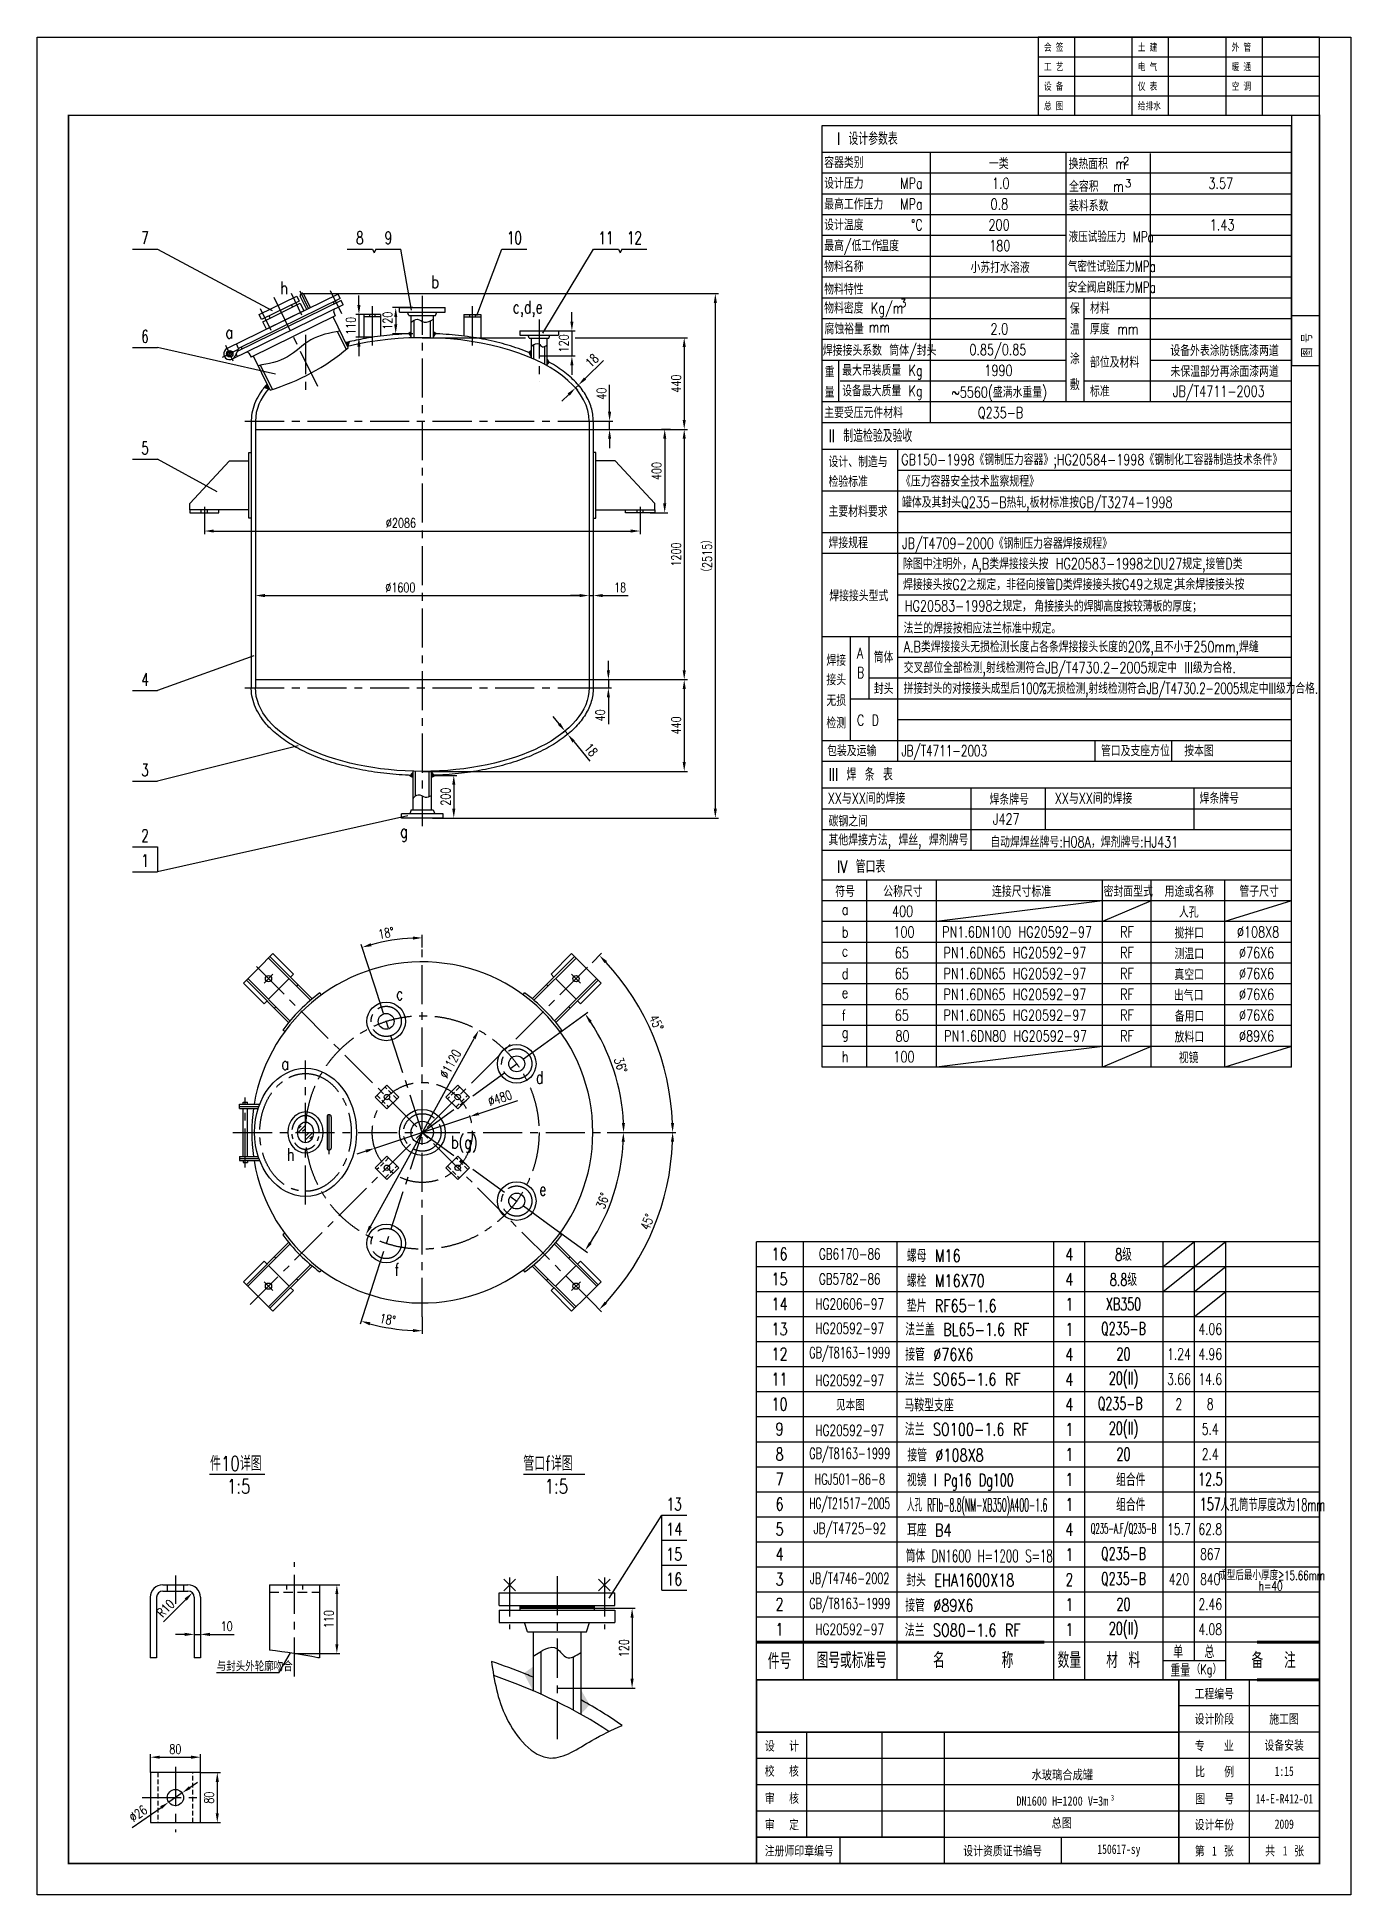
# Model space of a CAD drawing. Header units: inches. Extents: x 62841 to 69141, y -16552 to -7642.
import ezdxf
from ezdxf.enums import TextEntityAlignment as Align

# ---------------------------------------------------------------- set-up
doc = ezdxf.new("R2010")
doc.units = ezdxf.units.IN
doc.header["$LTSCALE"] = 150
doc.header["$MEASUREMENT"] = 0
for name, pattern in [('CENTER', [2, 1.25, -0.25, 0.25, -0.25]), ('CONTINOUS', [0]), ('DASHED', [0.75, 0.5, -0.25])]:
    doc.linetypes.add(name, pattern=pattern)
for name, color, linetype in [('1', 2, 'Continuous'), ('2', 1, 'Continuous'), ('BZCC', 7, 'Continuous'), ('cen', 3, 'CENTER'), ('hgj', 1, 'Continuous'), ('hgjy', 7, 'Continuous'), ('K1', 4, 'Continuous'), ('RENK', 7, 'Continuous'), ('ZXX', 3, 'CONTINOUS'), ('ZZ', 1, 'Continuous'), ('ZZY', 7, 'DASHED'), ('鲁新图框', 7, 'Continuous')]:
    doc.layers.add(name, color=color, linetype=linetype)
doc.styles.add('HZDX', font='txt.shx', dxfattribs={"width": 0.7, "bigfont": 'hzfs.shx'})
doc.styles.add('HZFS', font='txt.shx', dxfattribs={"width": 0.75, "bigfont": 'hzfs.shx'})
doc.styles.add('ST', font='', dxfattribs={"width": 0.75})
doc.styles.get("Standard").update_dxf_attribs({"font": 'txt.shx', "width": 0.75, "bigfont": 'hzfs.shx'})
doc.styles.add('鲁新标准', font='', dxfattribs={"width": 0.75})
doc.styles.get('ST').set_extended_font_data('SimSun')
doc.styles.get('鲁新标准').set_extended_font_data('SimSun')
doc.dimstyles.get("Standard").update_dxf_attribs({"dimtxt": 0.18, "dimasz": 0.18, "dimexe": 0.18, "dimexo": 0.0625, "dimgap": 0.09, "dimtad": 0, "dimtih": 1, "dimtoh": 1, "dimdec": 4, "dimzin": 0, "dimdsep": 46, "dimtxsty": 'Standard', "dimcen": 0.09, "dimadec": 0, "dimazin": 0, "dimtfac": 1, "dimtdec": 4, "dimtofl": 0, "dimtmove": 0, "dimatfit": 3, "dimfxl": 1, "dimtolj": 1, "dimtzin": 0, "dimarcsym": 0})

msp = doc.modelspace()

# ---------------------------------------------------------------- texts
at = {"style": 'HZFS'}
for s, height, width, p in [(' I 设计参数表', 60, 0.75, (66636.1, -8129.6)), ('容器类别', 52.5, 0.75, (66615.3, -8243.6)), ('一类', 52.5, 0.75, (67405.4, -8248.4)), ('换热面积 m', 52.5, 0.75, (67787.3, -8249.9)), ('设计压力', 52.5, 0.75, (66615.3, -8343.3)), ('全容积  m', 52.5, 0.75, (67789.5, -8358.3)), ('最高工作压力', 52.5, 0.75, (66615.3, -8443.1)), ('装料系数', 52.5, 0.75, (67789.5, -8451.1)), ('设计温度', 52.5, 0.75, (66615.3, -8542.8)), ('最高/低工作', 52.5, 0.75, (66615.3, -8642.6)), ('温度', 52.5, 0.75, (66879.6, -8643)), ('液压试验压力 MPa', 52.5, 0.7, (67787.4, -8600.1)), ('物料名称', 52.5, 0.75, (66615.3, -8742.3)), ('小苏打水溶液', 52.5, 0.75, (67317.2, -8746.9)), ('气密性试验压力MPa', 52.5, 0.7, (67783.7, -8742.3)), ('h', 60, 0.75, (64007.1, -8844.9)), ('b', 60, 0.75, (64731.3, -8815.8)), ('物料特性', 52.5, 0.75, (66615.3, -8851.1)), ('安全阀启跳压力MPa', 52.5, 0.7, (67783.7, -8842.1)), ('c,d,e', 60, 0.75, (65121.2, -8936.9)), ('物料密度 Kg/m', 52.5, 0.75, (66615.3, -8941.8)), ('材料', 52.5, 0.75, (67890.1, -8941.8)), ('a', 60, 0.75, (63743.8, -9057.8)), ('腐蚀裕量', 52.5, 0.75, (66616.8, -9041.6)), ('2.0', 52.5, 0.75, (67413.4, -9041.6)), ('厚度', 52.5, 0.75, (67890.1, -9041.6)), ('焊接接头系数 筒体/封头', 52.5, 0.75, (66608.9, -9144.5)), ('0.85/0.85', 52.5, 0.75, (67311.7, -9141.3)), ('部位及材料', 52.5, 0.75, (67890.1, -9201.6)), ('设备外表涂防锈底漆两道', 52.5, 0.75, (68275.4, -9145.9)), ('最大吊装质量 Kg', 52.5, 0.75, (66701.5, -9240.5)), ('未保温部分再涂面漆两道', 52.5, 0.75, (68276, -9245.7)), ('设备最大质量 Kg', 52.5, 0.75, (66701.5, -9338.9)), ('标准', 52.5, 0.75, (67890.1, -9340.8)), ('JB/T4711-2003', 52.5, 0.75, (68287.6, -9340.8)), ('主要受压元件材料', 52.5, 0.75, (66615.3, -9443.7)), ('Q235-B', 52.5, 0.75, (67352.6, -9443.7)), ('II 制造检验及验收', 60, 0.75, (66636.1, -9554.6)), ('设计、制造与', 52.5, 0.75, (66636.1, -9679.1)), ('GB150-1998《钢制压力容器》;HG20584-1998《钢制化工容器制造技术条件》', 52.5, 0.75, (66985, -9668.6)), ('检验标准', 52.5, 0.75, (66636.1, -9774.1)), ('《压力容器安全技术监察规程》', 52.5, 0.75, (66983.8, -9772.1)), ('主要材料要求', 52.5, 0.75, (66636.1, -9917.2)), ('罐体及其封头Q235-B热轧,板材标准按GB/T3274-1998', 52.5, 0.75, (66988.5, -9873.2)), ('焊接规程', 52.5, 0.75, (66636.1, -10067.6)), ('JB/T4709-2000《钢制压力容器焊接规程》', 52.5, 0.75, (66988.4, -10070.2)), ('除图中注明外，A,B类焊接接头按 HG20583-1998之DU27规定,接管D类', 52.5, 0.75, (66993.6, -10168.1)), ('焊接接头按G2之规定，非径向接管D类焊接接头按G49之规定；', 52.5, 0.75, (66993.6, -10267.8)), ('其余焊接接头按 ', 52.5, 0.75, (68300.5, -10266.8)), ('焊接接头型式', 52.5, 0.75, (66639.8, -10321.6)), ('HG20583-1998之规定，', 52.5, 0.75, (67002.2, -10370.3)), ('角接接头的焊脚高度按较薄板的厚度；', 52.5, 0.75, (67623.5, -10371.8)), ('法兰的焊接按相应法兰标准中规定。', 52.5, 0.75, (66995.9, -10476.8)), ('焊接', 52.5, 0.75, (66625.9, -10631.6)), ('A', 52.5, 0.75, (66772.4, -10597)), ('筒体', 52.5, 0.75, (66853.1, -10616.2)), ('A.B类焊接接头无损检测长度占各条焊接接头长度的20%,且不小于250mm,焊缝', 52.5, 0.75, (66996.7, -10566.3)), ('B', 52.5, 0.75, (66772.4, -10690)), ('交叉部位全部检测,射线检测符合JB/T4730.2-2005规定中 III级为合格.', 52.5, 0.75, (66996.7, -10666.1)), ('接头', 52.5, 0.75, (66625.9, -10724.6)), ('封头', 52.5, 0.75, (66853.1, -10767.3)), ('拼接封头的对接接头成型后100%无损检测,射线检测符合JB/T4730.2-2005规定中III级为合格. ', 52.5, 0.68, (66996.7, -10765.8)), ('无损', 52.5, 0.75, (66625.9, -10824.3)), ('检测', 52.5, 0.75, (66625.9, -10931.8)), ('C D', 52.5, 0.75, (66772.4, -10918.4)), ('包装及运输', 52.5, 0.75, (66629.3, -11065.1)), ('JB/T4711-2003', 52.5, 0.7, (66985.8, -11065.1)), ('管口及支座方位', 52.5, 0.75, (67942.7, -11065.1)), ('按本图', 52.5, 0.75, (68341.8, -11065.1)), ('III 焊 条 表', 60, 0.75, (66636.1, -11179.1)), ('XX与XX间的焊接', 52.5, 0.75, (66632.8, -11293.1)), ('焊条牌号', 52.5, 0.75, (67408.5, -11297.7)), ('XX与XX间的焊接', 52.5, 0.75, (67721.7, -11293.1)), ('焊条牌号', 52.5, 0.75, (68415.7, -11293.1)), ('碳钢之间', 52.5, 0.75, (66636.1, -11402.5)), ('J427', 52.5, 0.75, (67424.5, -11392.8)), ('g', 60, 0.75, (64581.7, -11451.2)), ('其他焊接方法, 焊丝, 焊剂牌号', 52.5, 0.75, (66636.1, -11492.6)), ('自动焊焊丝牌号:H08A，焊剂牌号:HJ431', 52.5, 0.75, (67412.1, -11502.3)), (' IV 管口表', 60, 0.75, (66636.1, -11620.8)), ('符号', 52.5, 0.75, (66668.3, -11739.7)), ('公称尺寸', 52.5, 0.75, (66898.6, -11739.4)), ('连接尺寸标准', 52.5, 0.75, (67420.4, -11739.7)), ('密封面型式', 52.5, 0.75, (67955.5, -11739.4)), ('用途或名称', 52.5, 0.75, (68248, -11739.4)), ('管子尺寸', 52.5, 0.75, (68606.9, -11739.4)), ('a', 52.5, 0.75, (66699.8, -11825.8)), ('400', 52.5, 0.75, (66940.7, -11834.6)), ('人孔', 52.5, 0.75, (68316.5, -11839.2)), ('b', 52.5, 0.75, (66699.8, -11934.3)), ('100', 52.5, 0.75, (66947.3, -11934.3)), ('PN1.6DN100 HG20592-97', 52.5, 0.75, (67181.4, -11934.3)), ('RF', 52.5, 0.75, (68034.5, -11934.3)), ('搅拌口', 52.5, 0.75, (68295.2, -11939.4)), ('%%C108X8', 52.5, 0.75, (68594.9, -11934.3)), ('c', 52.5, 0.75, (66699.8, -12025.3)), ('65', 52.5, 0.75, (66953.8, -12034.1)), ('PN1.6DN65 HG20592-97', 52.5, 0.75, (67187.9, -12034.1)), ('RF', 52.5, 0.75, (68034.5, -12034.1)), ('测温口', 52.5, 0.75, (68295.4, -12038.7)), ('%%C76X6', 52.5, 0.75, (68604.7, -12034.1)), ('d', 52.5, 0.75, (66699.8, -12133.8)), ('65', 52.5, 0.75, (66953.8, -12133.8)), ('PN1.6DN65 HG20592-97', 52.5, 0.75, (67187.9, -12133.8)), ('RF', 52.5, 0.75, (68034.5, -12133.8)), ('真空口', 52.5, 0.75, (68294.8, -12138.7)), ('%%C76X6', 52.5, 0.75, (68604.7, -12133.8)), ('出气口', 52.5, 0.75, (68292.4, -12238.4)), ('c', 60, 0.75, (64562.3, -12230.6)), ('e', 52.5, 0.75, (66699.8, -12224.8)), ('65', 52.5, 0.75, (66953.8, -12233.6)), ('PN1.6DN65 HG20592-97', 52.5, 0.75, (67187.9, -12233.6)), ('RF', 52.5, 0.75, (68034.5, -12233.6)), ('%%C76X6', 52.5, 0.75, (68604.7, -12233.6)), ('f', 52.5, 0.75, (66699.8, -12333.3)), ('65', 52.5, 0.75, (66953.8, -12333.3)), ('PN1.6DN65 HG20592-97', 52.5, 0.75, (67187.9, -12333.3)), ('RF', 52.5, 0.75, (68034.5, -12333.3)), ('备用口', 52.5, 0.75, (68296.8, -12337.9)), ('%%C76X6', 52.5, 0.75, (68604.7, -12333.3)), ('g', 52.5, 0.75, (66699.8, -12415.6)), ('80', 52.5, 0.75, (66957.1, -12433.1)), ('PN1.6DN80 HG20592-97', 52.5, 0.75, (67191.2, -12433.1)), ('RF', 52.5, 0.75, (68034.5, -12433.1)), ('放料口', 52.5, 0.75, (68295.7, -12437.9)), ('%%C89X6', 52.5, 0.75, (68604.7, -12433.1)), ('a', 60, 0.75, (64012.3, -12565.5)), ('h', 52.5, 0.75, (66699.8, -12532.8)), ('100', 52.5, 0.75, (66947.3, -12532.8)), ('视镜', 52.5, 0.75, (68315.8, -12537.7)), ('d', 60, 0.75, (65232.7, -12631.6)), ('b(g)', 60, 0.75, (64825.6, -12942.7)), ('h', 60, 0.75, (64038.2, -13001.2)), ('e', 60, 0.75, (65248.8, -13168.6)), ('f', 60, 0.75, (64555.1, -13553.9)), ('件10详图', 70, 0.75, (63670.2, -14483.6)), ('管口f详图', 70, 0.75, (65172.2, -14483.6)), ('1:5', 70, 0.75, (63751.2, -14593)), ('1:5', 70, 0.75, (65275, -14593)), ('与封头外轮廓吻合 ', 45, 0.75, (63702.3, -15457.3))]:
    msp.add_text(s, height=height, dxfattribs=dict(at, width=width)).set_placement(p, align=Align.MIDDLE_LEFT)
for s, p in [('2', (68047.8, -8255.6)), ('3', (68057.1, -8361.9)), ('3', (66978.6, -8936.8))]:
    msp.add_text(s, height=37.5).set_placement(p)
at = {"style": 'HZFS', "width": 0.75}
for s, p in [('MPa', (67087.7, -8343.3)), ('MPa', (67087.7, -8443.1)), ('%%DC', (67087.7, -8542.8)), ('mm', (66930.8, -9033.3)), ('mm', (68122.6, -9041.6))]:
    msp.add_text(s, height=52.5, dxfattribs=at).set_placement(p, align=Align.MIDDLE_RIGHT)
at = {"style": 'HZFS'}
for s, height, width, p in [('1.0', 52.5, 0.75, (67420, -8369.6)), ('3.57', 52.5, 0.75, (68458.3, -8369.6)), ('0.8', 52.5, 0.75, (67413.4, -8469.3)), ('200', 52.5, 0.75, (67403.6, -8569.1)), ('1.43', 52.5, 0.75, (68464.8, -8569.1)), ('180', 52.5, 0.75, (67406.8, -8668.8)), ('1990', 52.5, 0.75, (67383.9, -9267.3)), ('~5560(盛满水重量)', 52.5, 0.75, (67225.3, -9371.5)), ('螺母 M16', 60, 0.75, (67011.6, -13517)), ('螺栓 M16X70', 60, 0.75, (67011.6, -13637)), ('垫片 RF65－1.6', 60, 0.75, (67011.6, -13757)), ('法兰盖 BL65-1.6 RF', 60, 0.75, (67004, -13870.7)), ('接管 %%c76X6', 60, 0.75, (67004, -13990.7)), ('法兰 SO65-1.6 RF', 60, 0.75, (67002, -14109.9)), ('马鞍型支座', 60, 0.75, (67000.4, -14234)), ('法兰 SO100-1.6 RF', 60, 0.75, (67002, -14349.9)), ('接管 %%c108X8', 60, 0.75, (67014, -14474)), ('人孔 RFIb-8.8(NM-XB350)A400-1.6', 61.682, 0.438728, (67012.2, -14713.1)), ('耳座 B4', 60, 0.75, (67012.2, -14833.1)), ('筒体 DN1600 H=1200 S=18', 60, 0.596459, (67006, -14957.1)), ('封头 EHA1600X18', 60, 0.75, (67008.5, -15073.1)), ('接管 %%c89X6', 60, 0.75, (67004, -15194)), ('法兰 SO80-1.6 RF', 60, 0.75, (67002, -15313.1))]:
    msp.add_text(s, height=height, dxfattribs=dict(at, width=width)).set_placement(p)
for s, height, style, width, p in [('保', 52.5, 'HZFS', 0.75, (67817.3, -8941.8)), ('温', 52.5, 'HZFS', 0.75, (67817.3, -9041.6)), ('涂', 52.5, 'HZFS', 0.75, (67817.3, -9181.9)), ('重', 52.5, 'HZFS', 0.75, (66641.5, -9246.3)), ('量', 52.5, 'HZFS', 0.75, (66641.5, -9343)), ('敷', 52.5, 'HZFS', 0.75, (67817.3, -9306.5)), ('16', 60, 'HZFS', 0.75, (66401.4, -13478.7)), ('GB6170-86', 52.5, 'HZFS', 0.7, (66737.8, -13478.7)), ('4', 60, 'HZFS', 0.75, (67791.1, -13480.5)), ('15', 60, 'HZFS', 0.75, (66401.4, -13598.7)), ('GB5782-86', 52.5, 'HZFS', 0.7, (66737.8, -13598.7)), ('4', 60, 'HZFS', 0.75, (67791.1, -13600.5)), ('14', 60, 'HZFS', 0.75, (66401.4, -13718.7)), ('HG20606-97', 52.5, 'HZFS', 0.7, (66737.8, -13718.7)), ('1', 60, 'HZFS', 0.75, (67791.1, -13720.5)), ('13', 60, 'HZFS', 0.75, (66401.4, -13838.7)), ('HG20592-97', 52.5, 'HZFS', 0.7, (66737.8, -13835.5)), ('1', 60, 'HZFS', 0.75, (67791.1, -13840.5)), ('4.06', 54, 'HZFS', 0.7, (68466.8, -13838.7)), ('12', 60, 'HZFS', 0.75, (66401.4, -13958.7)), ('GB/T8163-1999', 52.5, 'HZFS', 0.65, (66737.8, -13955.5)), ('4', 60, 'HZFS', 0.75, (67791.1, -13960.5)), ('1.24', 54, 'HZFS', 0.7, (68316.8, -13958.7)), ('4.96', 54, 'HZFS', 0.7, (68466.8, -13958.7)), ('11', 60, 'HZFS', 0.75, (66401.4, -14078.7)), ('HG20592-97', 52.5, 'HZFS', 0.7, (66737.8, -14084.6)), ('4', 60, 'HZFS', 0.75, (67791.1, -14080.5)), ('3.66', 54, 'HZFS', 0.7, (68316.8, -14078.7)), ('14.6', 54, 'HZFS', 0.7, (68466.8, -14078.7)), ('10', 60, 'HZFS', 0.75, (66401.4, -14198.7)), ('见本图', 52.5, 'HZFS', 0.7, (66741.1, -14200.5)), ('4', 60, 'HZFS', 0.75, (67791.1, -14200.5)), ('2', 54, 'HZFS', 0.7, (68316.8, -14198.7)), ('8', 54, 'HZFS', 0.7, (68466.8, -14198.7)), ('9', 60, 'HZFS', 0.75, (66401.4, -14318.7)), ('HG20592-97', 52.5, 'HZFS', 0.7, (66737.8, -14324.6)), ('1', 60, 'HZFS', 0.75, (67791.1, -14320.5)), ('5.4', 54, 'HZFS', 0.7, (68466.8, -14318.7)), ('8', 60, 'HZFS', 0.75, (66401.4, -14438.7)), ('GB/T8163-1999', 52.5, 'HZFS', 0.65, (66737.8, -14438.7)), ('1', 60, 'HZFS', 0.75, (67791.1, -14440.5)), ('2.4', 54, 'HZFS', 0.7, (68466.8, -14438.7)), ('7', 60, 'HZFS', 0.75, (66401.4, -14558.7)), ('HGJ501-86-8', 52.5, 'HZFS', 0.65, (66737.8, -14558.7)), ('1', 60, 'HZFS', 0.75, (67791.1, -14560.5)), ('6', 60, 'HZFS', 0.75, (66401.4, -14678.7)), ('HG/T21517-2005', 52.5, 'HZFS', 0.6, (66737.8, -14678.7)), ('1', 60, 'HZFS', 0.75, (67791.1, -14680.5)), ('5', 60, 'HZFS', 0.75, (66401.4, -14798.7)), ('JB/T4725-92', 52.5, 'HZFS', 0.7, (66737.8, -14798.7)), ('4', 60, 'HZFS', 0.75, (67791.1, -14800.5)), ('Q235-A.F/Q235-B', 48, 'HZFS', 0.5, (68050.8, -14798.7)), ('15.7', 54, 'HZFS', 0.7, (68316.8, -14798.7)), ('62.8', 54, 'HZFS', 0.7, (68466.8, -14798.7)), ('4', 60, 'HZFS', 0.75, (66401.4, -14918.7)), ('1', 60, 'HZFS', 0.75, (67791.1, -14920.5)), ('867', 54, 'HZFS', 0.7, (68466.8, -14918.7)), ('3', 60, 'HZFS', 0.75, (66401.4, -15038.7)), ('JB/T4746-2002', 52.5, 'HZFS', 0.65, (66737.8, -15038.7)), ('2', 60, 'HZFS', 0.7, (67791.1, -15040.5)), ('420', 54, 'HZFS', 0.7, (68316.8, -15038.7)), ('840', 54, 'HZFS', 0.7, (68466.8, -15038.7)), ('成型后最小厚度≥15.66mm', 45, 'HZFS', 0.677222, (68761, -15016.3)), ('h=40', 45, 'HZFS', 0.7, (68756.8, -15070.8)), ('2', 60, 'HZFS', 0.75, (66401.4, -15158.7)), ('GB/T8163-1999', 52.5, 'HZFS', 0.65, (66737.8, -15158.7)), ('1', 60, 'HZFS', 0.75, (67791.1, -15160.5)), ('2.46', 54, 'HZFS', 0.7, (68466.8, -15158.7)), ('1', 60, 'HZFS', 0.75, (66401.4, -15278.7)), ('HG20592-97', 52.5, 'HZFS', 0.7, (66737.8, -15278.7)), ('1', 60, 'HZFS', 0.75, (67791.1, -15280.5)), ('4.08', 54, 'HZFS', 0.7, (68466.8, -15278.7)), ('件号', 75, 'HZFS', 0.75, (66401.4, -15427.7)), ('图号或标准号', 75, 'HZFS', 0.75, (66747.6, -15423.5)), ('名     称', 75, 'HZFS', 0.75, (67330.2, -15423.5)), ('数量', 75, 'HZFS', 0.75, (67790.9, -15423.5)), ('材 料', 75, 'HZFS', 0.75, (68049.4, -15423.5)), ('单', 60, 'HZFS', 0.75, (68313.1, -15384.3)), ('总', 60, 'HZFS', 0.75, (68463.1, -15384.3)), ('备  注', 75, 'HZFS', 0.75, (68770.9, -15423.5)), ('重量', 60, 'HZFS', 0.75, (68323.1, -15473.7)), ('（Kg）', 45, 'HZFS', 0.75, (68448.8, -15473.7)), ('工程编号', 45, 'ST', 0.75, (68486, -15586.6)), ('设计阶段', 45, 'ST', 0.75, (68486.5, -15707.6)), ('设   计', 45, 'ST', 0.75, (66412.9, -15837.2)), ('专    业', 45, 'ST', 0.75, (68486.3, -15835.9)), ('校   核', 45, 'ST', 0.75, (66412.2, -15957.3)), ('比    例', 45, 'ST', 0.75, (68487.8, -15960.6)), ('审   核', 45, 'ST', 0.75, (66412.7, -16087.7)), ('3', 27, 'ST', 0.75, (67997.8, -16086.7)), ('图    号', 45, 'ST', 0.75, (68487.9, -16091.7)), ('审   定', 45, 'ST', 0.75, (66412.5, -16214.7)), ('设计年份', 45, 'ST', 0.75, (68486.5, -16214.6)), ('注册师印章编号', 45, 'ST', 0.75, (66496, -16340)), ('设计资质证书编号', 45, 'ST', 0.75, (67471.6, -16340)), ('150617-sy', 45, 'ST', 0.75, (68028.7, -16340)), ('第    张', 45, 'ST', 0.75, (68486.2, -16340.6)), ('共    张', 45, 'ST', 0.75, (68823.4, -16340.6))]:
    msp.add_text(s, height=height, dxfattribs=dict(style=style, width=width)).set_placement(p, align=Align.MIDDLE)
at = {"ltscale": 0.5, "style": 'HZFS'}
for s, width, p in [('8级', 0.65, (68050.8, -13478.7)), ('8.8级', 0.65, (68050.8, -13598.7)), ('XB350', 0.65, (68050.8, -13718.7)), ('Q235-B', 0.65, (68050.8, -13838.7)), ('20', 0.65, (68050.8, -13958.7)), ('20(II)', 0.65, (68050.8, -14078.7)), ('Q235-B', 0.65, (68035.1, -14198.7)), ('20(II)', 0.65, (68050.8, -14318.7)), ('20', 0.65, (68050.8, -14438.7)), ('  组合件', 0.65, (68050.8, -14558.7)), ('12.5', 0.65, (68466.8, -14558.7)), ('  组合件', 0.65, (68050.8, -14678.7)), ('157', 0.65, (68466.8, -14678.7)), ('人孔筒节厚度改为18mm', 0.556139, (68766.3, -14678.7)), ('Q235-B', 0.65, (68050.8, -14918.7)), ('Q235-B', 0.65, (68050.8, -15038.7)), ('20', 0.65, (68050.8, -15158.7)), ('20(II)', 0.65, (68050.8, -15278.7))]:
    msp.add_text(s, height=60, dxfattribs=dict(at, width=width)).set_placement(p, align=Align.MIDDLE)
at = {"ltscale": 0.5, "style": 'HZFS', "width": 0.65}
msp.add_text('视镜 I Pg16 Dg100', height=60, dxfattribs=at).set_placement((67012.2, -14593.1))
at = {"style": 'ST'}
for s, width, p in [('水玻璃合成罐', 0.8, (67757.5, -15998.8)), ('DN1600 H=1200 V=3m', 0.8, (67757.5, -16124.8)), ('总图', 0.8, (67754.5, -16229.9)), ('1', 0.75, (68825.9, -16363.7))]:
    msp.add_text(s, height=45, dxfattribs=dict(at, width=width)).set_placement(p, align=Align.CENTER)
at = {"color": 4, "insert": (65905.4, -9303.9), "char_height": 45, "attachment_point": 5, "rotation": 90, "style": 'HZFS'}
msp.add_mtext('\\A1;440', dxfattribs=at)

# ---------------------------------------------------------------- blocks, each defined once
blk = doc.blocks.new('*D10')
at = {"color": 4, "lineweight": -2}
for p, q in [((63384.2, -15965.9), (63384.2, -15877.3)), ((63429.2, -15892.3), (63579.2, -15892.3)), ((63624.2, -15965.9), (63624.2, -15877.3))]:
    blk.add_line(p, q, dxfattribs=at)
at = {"color": 4}
for points in [[(63429.2, -15884.8), (63429.2, -15899.8), (63384.2, -15892.3)], [(63579.2, -15884.8), (63579.2, -15899.8), (63624.2, -15892.3)]]:
    blk.add_solid(points, dxfattribs=at)
at = {"layer": 'DEFPOINTS', "color": 0}
for p in [(63624.2, -15892.3), (63384.2, -15965.9), (63624.2, -15965.9)]:
    blk.add_point(p, dxfattribs=at)
at = {"color": 4, "insert": (63504.2, -15853.5), "char_height": 45, "attachment_point": 5}
blk.add_mtext('\\A1;80', dxfattribs=at)
blk = doc.blocks.new('*D9')
at = {"color": 4, "lineweight": -2}
for p, q in [((63624.2, -15965.9), (63719.9, -15965.9)), ((63704.9, -16010.9), (63704.9, -16160.9)), ((63624.2, -16205.9), (63719.9, -16205.9))]:
    blk.add_line(p, q, dxfattribs=at)
at = {"color": 4}
for points in [[(63697.4, -16010.9), (63712.4, -16010.9), (63704.9, -15965.9)], [(63697.4, -16160.9), (63712.4, -16160.9), (63704.9, -16205.9)]]:
    blk.add_solid(points, dxfattribs=at)
at = {"layer": 'DEFPOINTS', "color": 0}
for p in [(63624.2, -15965.9), (63624.2, -16205.9), (63704.9, -16205.9)]:
    blk.add_point(p, dxfattribs=at)
at = {"color": 4, "insert": (63666, -16085.9), "char_height": 45, "attachment_point": 5, "rotation": 90}
blk.add_mtext('\\A1;80', dxfattribs=at)
blk = doc.blocks.new('*D8')
at = {"color": 4, "lineweight": -2}
for p, q in [((63549.2, -15303.2), (63504.2, -15303.2)), ((63594.2, -15290.8), (63594.2, -15318.2)), ((63594.2, -15303.2), (63624.2, -15303.2)), ((63624.2, -15290.8), (63624.2, -15318.2)), ((63669.2, -15303.2), (63786.2, -15303.2))]:
    blk.add_line(p, q, dxfattribs=at)
at = {"color": 4}
for points in [[(63549.2, -15295.7), (63549.2, -15310.7), (63594.2, -15303.2)], [(63669.2, -15295.7), (63669.2, -15310.7), (63624.2, -15303.2)]]:
    blk.add_solid(points, dxfattribs=at)
at = {"layer": 'DEFPOINTS', "color": 0}
for p in [(63594.2, -15290.8), (63624.2, -15290.8), (63624.2, -15303.2)]:
    blk.add_point(p, dxfattribs=at)
at = {"color": 4, "insert": (63750.2, -15264.3), "char_height": 45, "attachment_point": 5}
blk.add_mtext('\\A1;10', dxfattribs=at)
blk = doc.blocks.new('*D7')
at = {"color": 4, "lineweight": -2}
for p, q in [((63573.2, -16038), (63610.1, -16012.3)), ((63536.2, -16063.6), (63472.1, -16108.1)), ((63297.4, -16229.4), (63435.1, -16133.7))]:
    blk.add_line(p, q, dxfattribs=at)
at = {"color": 4}
for points in [[(63568.9, -16031.8), (63577.4, -16044.1), (63536.2, -16063.6)], [(63430.9, -16127.6), (63439.4, -16139.9), (63472.1, -16108.1)]]:
    blk.add_solid(points, dxfattribs=at)
at = {"layer": 'DEFPOINTS', "color": 0}
for p in [(63472.1, -16108.1), (63536.2, -16063.6)]:
    blk.add_point(p, dxfattribs=at)
at = {"color": 4, "insert": (63325.6, -16162.5), "char_height": 45, "attachment_point": 5, "rotation": 34.76051}
blk.add_mtext('\\A1;%%c26', dxfattribs=at)
blk = doc.blocks.new('*D6')
at = {"color": 4, "lineweight": -2}
blk.add_line((63447.6, -15243.2), (63553.6, -15135.9), dxfattribs=at)
at = {"color": 4}
blk.add_solid([(63548.3, -15130.6), (63558.9, -15141.2), (63585.2, -15103.9)], dxfattribs=at)
at = {"layer": 'DEFPOINTS', "color": 0}
for p in [(63564.2, -15125.2), (63585.2, -15103.9)]:
    blk.add_point(p, dxfattribs=at)
at = {"color": 4, "insert": (63457.1, -15178.2), "char_height": 45, "attachment_point": 5, "rotation": 45.33591}
blk.add_mtext('\\A1;R10', dxfattribs=at)
blk = doc.blocks.new('*D5')
at = {"color": 4, "lineweight": -2}
for p, q in [((64195.3, -15065.2), (64293.3, -15065.2)), ((64278.3, -15110.2), (64278.3, -15350.3)), ((64075.3, -15395.3), (64293.3, -15395.3))]:
    blk.add_line(p, q, dxfattribs=at)
at = {"color": 4}
for points in [[(64270.8, -15110.2), (64285.8, -15110.2), (64278.3, -15065.2)], [(64270.8, -15350.3), (64285.8, -15350.3), (64278.3, -15395.3)]]:
    blk.add_solid(points, dxfattribs=at)
at = {"layer": 'DEFPOINTS', "color": 0}
for p in [(64195.3, -15065.2), (64075.3, -15395.3), (64278.3, -15395.3)]:
    blk.add_point(p, dxfattribs=at)
at = {"color": 4, "insert": (64239.5, -15230.2), "char_height": 45, "attachment_point": 5, "rotation": 90}
blk.add_mtext('\\A1;110', dxfattribs=at)
blk = doc.blocks.new('会签栏')
for p, q in [((0, 25), (-90, 25)), ((-90, 25), (-90, 0)), ((-78.4, 25), (-78.4, 0)), ((-60, 25), (-60, 0)), ((-48.4, 25), (-48.4, 0)), ((-30, 25), (-30, 0)), ((-18.4, 25), (-18.4, 0)), ((-90, 18.75), (0, 18.75)), ((-90, 12.5), (0, 12.5)), ((-90, 6.25), (0, 6.25)), ((0, 0), (-90, 0))]:
    blk.add_line(p, q)
at = {"color": 7}
for p, q in [((-9, 0), (-9, -80)), ((-9, -64), (0, -64)), ((-9, -80), (0, -80))]:
    blk.add_line(p, q, dxfattribs=at)
at = {"layer": 'BZCC'}
blk.add_line((0, 0), (0, -80), dxfattribs=at)
at = {"layer": 'K1', "color": 7}
blk.add_line((0, 0), (0, 25), dxfattribs=at)
at = {"style": '鲁新标准', "width": 0.75}
for s, p in [('会 签', (-88.13, 20.64)), ('土 建', (-58.12, 20.62)), ('外 管', (-28.12, 20.62)), ('工 艺', (-88.13, 14.38)), ('电 气', (-58.12, 14.38)), ('暖 通', (-28.12, 14.38)), ('设 备', (-88.13, 8.12)), ('仪 表', (-58.12, 8.12)), ('空 调', (-28.12, 8.12)), ('总 图', (-88.13, 1.88)), ('给排水', (-58.12, 1.88))]:
    blk.add_text(s, height=2.344, dxfattribs=at).set_placement(p)
at = {"color": 7, "style": '鲁新标准', "width": 0.75}
blk.add_text('图 号', height=3, rotation=90, dxfattribs=at).set_placement((-2.67, -77.43))
blk = doc.blocks.new('A2_594H')
at = {"const_width": 50}
blk.add_lwpolyline([(-40000, 0), (0, 0), (0, 55900), (-40000, 55900)], close=True, dxfattribs=at)
at = {"xscale": 100, "yscale": 100, "zscale": 100}
blk.add_blockref('会签栏', (0, 55900), dxfattribs=at)
blk = doc.blocks.new('属性文字01')
at = {"style": '鲁新标准', "width": 0.75}
for tag, p in [('3', (-11.3, 53.05)), ('4', (-11.37, 44.76)), ('1', (-82.25, 35.7)), ('5', (-11.31, 36.37)), ('2', (-82.25, 27.7)), ('6', (-11.31, 28.04)), ('7', (-11.24, 19.22)), ('8', (-11.28, 11.12)), ('9', (-33.65, 2.52))]:
    blk.add_attdef(tag, text='', height=3, dxfattribs=at).set_placement(p, align=Align.CENTER)
blk = doc.blocks.new('*D14')
at = {"color": 4, "lineweight": -2}
for p, q in [((65271.2, -12472), (65481.3, -12319.3)), ((65575.2, -12895.7), (65668.6, -12895.7))]:
    blk.add_line(p, q, dxfattribs=at)
blk.add_arc((64688, -12895.7), 965.7, 2.67021, 33.32979, dxfattribs=at)
at = {"color": 4}
for points in [[(65488.6, -12369.4), (65501, -12360.8), (65469.2, -12328.1)], [(65660.1, -12850.5), (65645.1, -12850.9), (65653.6, -12895.7)]]:
    blk.add_solid(points, dxfattribs=at)
at = {"layer": 'DEFPOINTS', "color": 0}
for p in [(65271.2, -12472), (65632.5, -12694.9), (63779.9, -12895.7), (64688, -12895.7), (65575.2, -12895.7)]:
    blk.add_point(p, dxfattribs=at)
at = {"color": 4, "insert": (65639.4, -12573.6), "char_height": 45, "attachment_point": 5, "rotation": 288.70176, "style": 'HZFS'}
blk.add_mtext('\\A1;36°', dxfattribs=at)
blk = doc.blocks.new('*D15')
at = {"color": 4, "lineweight": -2}
for p, q in [((65502.2, -12081.5), (65547.6, -12036)), ((65575.2, -12895.7), (65903.7, -12895.7))]:
    blk.add_line(p, q, dxfattribs=at)
blk.add_arc((64688, -12895.7), 1200.7, 2.14739, 42.85261, dxfattribs=at)
at = {"color": 4}
for points in [[(65562.8, -12084.3), (65573.6, -12073.8), (65537, -12046.6)], [(65895.4, -12850.6), (65880.4, -12850.8), (65888.7, -12895.7)]]:
    blk.add_solid(points, dxfattribs=at)
at = {"layer": 'DEFPOINTS', "color": 0}
for p in [(65502.2, -12081.5), (65847.8, -12584.9), (63779.9, -12895.7), (65575.2, -12895.7), (63863.2, -13720.5)]:
    blk.add_point(p, dxfattribs=at)
at = {"color": 4, "insert": (65810.5, -12369.9), "char_height": 45, "attachment_point": 5, "rotation": 295.09804, "style": 'HZFS'}
blk.add_mtext('\\A1;45°', dxfattribs=at)
blk = doc.blocks.new('*D16')
at = {"color": 4, "lineweight": -2}
for p, q in [((65575.2, -12895.7), (65903.8, -12895.7)), ((65502.2, -13709.9), (65547.7, -13755.4))]:
    blk.add_line(p, q, dxfattribs=at)
blk.add_arc((64688, -12895.7), 1200.8, 317.14724, 357.85276, dxfattribs=at)
at = {"color": 4}
for points in [[(65880.4, -12940.5), (65895.4, -12940.8), (65888.8, -12895.7)], [(65573.7, -13717.6), (65562.9, -13707.2), (65537.1, -13744.8)]]:
    blk.add_solid(points, dxfattribs=at)
at = {"layer": 'DEFPOINTS', "color": 0}
for p in [(63863.2, -12070.9), (63779.9, -12895.7), (65575.2, -12895.7), (65727.9, -13496.1), (65502.2, -13709.9)]:
    blk.add_point(p, dxfattribs=at)
at = {"color": 4, "insert": (65767.9, -13324.4), "char_height": 45, "attachment_point": 5, "rotation": 68.348, "style": 'HZFS'}
blk.add_mtext('\\A1;45°', dxfattribs=at)
blk = doc.blocks.new('*D17')
at = {"color": 4, "lineweight": -2}
for p, q in [((65575.2, -12895.7), (65667.7, -12895.7)), ((65271.2, -13319.4), (65480.5, -13471.5))]:
    blk.add_line(p, q, dxfattribs=at)
blk.add_arc((64688, -12895.7), 964.7, 326.67291, 357.32709, dxfattribs=at)
at = {"color": 4}
for points in [[(65644.1, -12940.5), (65659.1, -12940.9), (65652.7, -12895.7)], [(65500.2, -13430), (65487.8, -13421.5), (65468.4, -13462.7)]]:
    blk.add_solid(points, dxfattribs=at)
at = {"layer": 'DEFPOINTS', "color": 0}
for p in [(63779.9, -12895.7), (64688, -12895.7), (65575.2, -12895.7), (65631.6, -13096.3), (65271.2, -13319.4)]:
    blk.add_point(p, dxfattribs=at)
at = {"color": 4, "insert": (65553.8, -13223.5), "char_height": 45, "attachment_point": 5, "rotation": 69.26341, "style": 'HZFS'}
blk.add_mtext('\\A1;36°', dxfattribs=at)
blk = doc.blocks.new('*D18')
at = {"color": 4, "lineweight": -2}
for p, q in [((64466.9, -13576), (64389.3, -13814.7)), ((64688, -13780.7), (64688, -13862))]:
    blk.add_line(p, q, dxfattribs=at)
blk.add_arc((64688, -12895.7), 951.3, 254.71048, 267.28952, dxfattribs=at)
at = {"color": 4}
for points in [[(64434.9, -13820.5), (64439.2, -13806.2), (64394, -13800.5)], [(64643.1, -13838.5), (64642.8, -13853.5), (64688, -13847)]]:
    blk.add_solid(points, dxfattribs=at)
at = {"layer": 'DEFPOINTS', "color": 0}
for p in [(64688, -12008.7), (64688, -12895.7), (64466.9, -13576), (64688, -13780.7), (64588.5, -13841.8)]:
    blk.add_point(p, dxfattribs=at)
at = {"color": 4, "insert": (64521.8, -13792.9), "char_height": 45, "attachment_point": 5, "rotation": 349.51068, "style": 'HZFS'}
blk.add_mtext('\\A1;18°', dxfattribs=at)
blk = doc.blocks.new('*D19')
at = {"color": 4, "lineweight": -2}
for p, q in [((64461.5, -12198.6), (64394.9, -11993.9)), ((64688, -12008.7), (64688, -11947.5))]:
    blk.add_line(p, q, dxfattribs=at)
blk.add_arc((64688, -12895.7), 933.2, 92.76307, 105.23693, dxfattribs=at)
at = {"color": 4}
for points in [[(64444.8, -12002.5), (64440.5, -11988.1), (64399.6, -12008.1)], [(64642.8, -11956.1), (64643.1, -11971.1), (64688, -11962.5)]]:
    blk.add_solid(points, dxfattribs=at)
at = {"layer": 'DEFPOINTS', "color": 0}
for p in [(64590.4, -11967.6), (64688, -12008.7), (64461.5, -12198.6), (64688, -12895.7), (64688, -13780.7)]:
    blk.add_point(p, dxfattribs=at)
at = {"color": 4, "insert": (64514.5, -11939.2), "char_height": 45, "attachment_point": 5, "rotation": 10.27984, "style": 'HZFS'}
blk.add_mtext('\\A1;18°', dxfattribs=at)
blk = doc.blocks.new('*D20')
at = {"color": 4, "lineweight": -2}
blk.add_line((64439.1, -13346.6), (64936.9, -12444.8), dxfattribs=at)
at = {"color": 4}
for points in [[(64930.3, -12441.2), (64943.4, -12448.5), (64958.6, -12405.4)], [(64432.5, -13342.9), (64445.6, -13350.2), (64417.3, -13385.9)]]:
    blk.add_solid(points, dxfattribs=at)
at = {"layer": 'DEFPOINTS', "color": 0}
for p in [(64958.6, -12405.4), (64417.3, -13385.9)]:
    blk.add_point(p, dxfattribs=at)
at = {"color": 4, "insert": (64822, -12566.4), "char_height": 45, "attachment_point": 5, "rotation": 61.09842, "style": 'HZFS'}
blk.add_mtext('\\A1;∅1120', dxfattribs=at)
blk = doc.blocks.new('*D21')
at = {"color": 4, "lineweight": -2}
for p, q in [((64460.2, -12971.4), (64915.7, -12820)), ((65144.2, -12744), (64958.4, -12805.8)), ((64417.5, -12985.6), (64374.8, -12999.8))]:
    blk.add_line(p, q, dxfattribs=at)
at = {"color": 4}
for points in [[(64956, -12798.6), (64960.8, -12812.9), (64915.7, -12820)], [(64415.2, -12978.5), (64419.9, -12992.8), (64460.2, -12971.4)]]:
    blk.add_solid(points, dxfattribs=at)
at = {"layer": 'DEFPOINTS', "color": 0}
for p in [(64915.7, -12820), (64460.2, -12971.4)]:
    blk.add_point(p, dxfattribs=at)
at = {"color": 4, "insert": (65060.4, -12730.9), "char_height": 45, "attachment_point": 5, "rotation": 18.39652, "style": 'HZFS'}
blk.add_mtext('\\A1;∅480', dxfattribs=at)
blk = doc.blocks.new('*D22')
at = {"color": 4, "lineweight": -2}
for p, q in [((63888, -10317.1), (63888, -10335.7)), ((63933, -10320.7), (65443, -10320.7)), ((65488, -10317.1), (65488, -10335.7))]:
    blk.add_line(p, q, dxfattribs=at)
at = {"color": 4}
for points in [[(63933, -10313.2), (63933, -10328.2), (63888, -10320.7)], [(65443, -10313.2), (65443, -10328.2), (65488, -10320.7)]]:
    blk.add_solid(points, dxfattribs=at)
at = {"layer": 'DEFPOINTS', "color": 0}
for p in [(63888, -10317.1), (65488, -10317.1), (65488, -10320.7)]:
    blk.add_point(p, dxfattribs=at)
at = {"color": 4, "insert": (64583.1, -10281.9), "char_height": 45, "attachment_point": 5, "style": 'HZFS'}
blk.add_mtext('\\A1;%%c1600', dxfattribs=at)
blk = doc.blocks.new('*D23')
at = {"color": 4, "lineweight": -2}
for p, q in [((65443, -10320.7), (65398, -10320.7)), ((65488, -10290.1), (65488, -10335.7)), ((65488, -10320.7), (65508, -10320.7)), ((65508, -10290.1), (65508, -10335.7)), ((65553, -10320.7), (65675.7, -10320.7))]:
    blk.add_line(p, q, dxfattribs=at)
at = {"color": 4}
for points in [[(65443, -10313.2), (65443, -10328.2), (65488, -10320.7)], [(65553, -10313.2), (65553, -10328.2), (65508, -10320.7)]]:
    blk.add_solid(points, dxfattribs=at)
at = {"layer": 'DEFPOINTS', "color": 0}
for p in [(65488, -10290.1), (65508, -10290.1), (65508, -10320.7)]:
    blk.add_point(p, dxfattribs=at)
at = {"color": 4, "insert": (65636.8, -10281.9), "char_height": 45, "attachment_point": 5, "style": 'HZFS'}
blk.add_mtext('\\A1;18', dxfattribs=at)
blk = doc.blocks.new('*D24')
at = {"color": 4, "lineweight": -2}
for p, q in [((63642.9, -9937.4), (63642.9, -10026.2)), ((65733, -9937.4), (65733, -10026.2)), ((63687.9, -10011.2), (65688, -10011.2))]:
    blk.add_line(p, q, dxfattribs=at)
at = {"color": 4}
for points in [[(63687.9, -10003.7), (63687.9, -10018.7), (63642.9, -10011.2)], [(65688, -10003.7), (65688, -10018.7), (65733, -10011.2)]]:
    blk.add_solid(points, dxfattribs=at)
at = {"layer": 'DEFPOINTS', "color": 0}
for p in [(63642.9, -9937.4), (65733, -9937.4), (65733, -10011.2)]:
    blk.add_point(p, dxfattribs=at)
at = {"color": 4, "insert": (64585.5, -9972.4), "char_height": 45, "attachment_point": 5, "style": 'HZFS'}
blk.add_mtext('\\A1;%%c2086', dxfattribs=at)
blk = doc.blocks.new('*D25')
at = {"color": 4, "lineweight": -2}
for p, q in [((65468.8, -9279.7), (65556.5, -9193.9)), ((65422.3, -9325.2), (65436.6, -9311.2)), ((65422.3, -9325.2), (65432.8, -9335.9)), ((65436.6, -9311.2), (65447.1, -9321.9)), ((65390.1, -9356.6), (65357.9, -9388.1))]:
    blk.add_line(p, q, dxfattribs=at)
at = {"color": 4}
for points in [[(65384.9, -9351.3), (65395.4, -9362), (65422.3, -9325.2)], [(65463.5, -9274.3), (65474, -9285.1), (65436.6, -9311.2)]]:
    blk.add_solid(points, dxfattribs=at)
at = {"layer": 'DEFPOINTS', "color": 0}
for p in [(65422.3, -9325.2), (65436.6, -9311.2), (65436.6, -9311.2)]:
    blk.add_point(p, dxfattribs=at)
at = {"color": 4, "insert": (65501.6, -9193.3), "char_height": 45, "attachment_point": 5, "rotation": 44.36549, "style": 'HZFS'}
blk.add_mtext('\\A1;18', dxfattribs=at)
blk = doc.blocks.new('*D26')
at = {"color": 4, "lineweight": -2}
for p, q in [((64732.5, -11183.3), (64854, -11183.3)), ((64839, -11228.3), (64839, -11343)), ((64737.5, -11388), (64854, -11388))]:
    blk.add_line(p, q, dxfattribs=at)
at = {"color": 4}
for points in [[(64831.5, -11228.3), (64846.5, -11228.3), (64839, -11183.3)], [(64831.5, -11343), (64846.5, -11343), (64839, -11388)]]:
    blk.add_solid(points, dxfattribs=at)
at = {"layer": 'DEFPOINTS', "color": 0}
for p in [(64732.5, -11183.3), (64737.5, -11388), (64839, -11388)]:
    blk.add_point(p, dxfattribs=at)
at = {"color": 4, "insert": (64800.2, -11285.6), "char_height": 45, "attachment_point": 5, "rotation": 90, "style": 'HZFS'}
blk.add_mtext('\\A1;200', dxfattribs=at)
blk = doc.blocks.new('*D27')
at = {"color": 4, "lineweight": -2}
for p, q in [((65405.5, -9006.6), (65405.5, -8961.6)), ((65248, -9051.6), (65420.5, -9051.6)), ((65405.5, -9051.6), (65405.5, -9171.6)), ((65248, -9171.6), (65420.5, -9171.6)), ((65405.5, -9216.6), (65405.5, -9261.6))]:
    blk.add_line(p, q, dxfattribs=at)
at = {"color": 4}
for points in [[(65398, -9006.6), (65413, -9006.6), (65405.5, -9051.6)], [(65398, -9216.6), (65413, -9216.6), (65405.5, -9171.6)]]:
    blk.add_solid(points, dxfattribs=at)
at = {"layer": 'DEFPOINTS', "color": 0}
for p in [(65248, -9051.6), (65248, -9171.6), (65405.5, -9171.6)]:
    blk.add_point(p, dxfattribs=at)
at = {"color": 4, "insert": (65366.6, -9111.6), "char_height": 45, "attachment_point": 5, "rotation": 90, "style": 'HZFS'}
blk.add_mtext('\\A1;120', dxfattribs=at)
blk = doc.blocks.new('*D28')
at = {"color": 4, "lineweight": -2}
for p, q in [((65586.2, -9438.9), (65586.2, -9310.6)), ((65456.5, -9523.9), (65601.2, -9523.9)), ((65522.5, -9483.9), (65601.2, -9483.9)), ((65586.2, -9523.9), (65586.2, -9483.9)), ((65586.2, -9568.9), (65586.2, -9613.9))]:
    blk.add_line(p, q, dxfattribs=at)
at = {"color": 4}
for points in [[(65578.7, -9438.9), (65593.7, -9438.9), (65586.2, -9483.9)], [(65578.7, -9568.9), (65593.7, -9568.9), (65586.2, -9523.9)]]:
    blk.add_solid(points, dxfattribs=at)
at = {"layer": 'DEFPOINTS', "color": 0}
for p in [(65456.5, -9523.9), (65522.5, -9483.9), (65586.2, -9523.9)]:
    blk.add_point(p, dxfattribs=at)
at = {"color": 4, "insert": (65547.3, -9352.2), "char_height": 45, "attachment_point": 5, "rotation": 90, "style": 'HZFS'}
blk.add_mtext('\\A1;40', dxfattribs=at)
blk = doc.blocks.new('*D29')
at = {"color": 4, "lineweight": -2}
for p, q in [((65580.4, -10678.9), (65580.4, -10633.9)), ((65452.7, -10723.9), (65595.4, -10723.9)), ((65452.7, -10763.9), (65595.4, -10763.9)), ((65580.4, -10723.9), (65580.4, -10763.9)), ((65580.4, -10808.9), (65580.4, -10937.2))]:
    blk.add_line(p, q, dxfattribs=at)
at = {"color": 4}
for points in [[(65572.9, -10678.9), (65587.9, -10678.9), (65580.4, -10723.9)], [(65572.9, -10808.9), (65587.9, -10808.9), (65580.4, -10763.9)]]:
    blk.add_solid(points, dxfattribs=at)
at = {"layer": 'DEFPOINTS', "color": 0}
for p in [(65452.7, -10723.9), (65452.7, -10763.9), (65580.4, -10763.9)]:
    blk.add_point(p, dxfattribs=at)
at = {"color": 4, "insert": (65541.5, -10895.6), "char_height": 45, "attachment_point": 5, "rotation": 90, "style": 'HZFS'}
blk.add_mtext('\\A1;40', dxfattribs=at)
blk = doc.blocks.new('*D30')
at = {"color": 4, "lineweight": -2}
for p, q in [((64642.8, -8939.7), (64545.7, -8939.7)), ((64560.7, -8984.7), (64560.7, -9019.8)), ((64642.8, -9064.8), (64545.7, -9064.8))]:
    blk.add_line(p, q, dxfattribs=at)
at = {"color": 4}
for points in [[(64553.2, -8984.7), (64568.2, -8984.7), (64560.7, -8939.7)], [(64553.2, -9019.8), (64568.2, -9019.8), (64560.7, -9064.8)]]:
    blk.add_solid(points, dxfattribs=at)
at = {"layer": 'DEFPOINTS', "color": 0}
for p in [(64642.8, -8939.7), (64560.7, -9064.8), (64642.8, -9064.8)]:
    blk.add_point(p, dxfattribs=at)
at = {"color": 4, "insert": (64521.8, -9002.2), "char_height": 45, "attachment_point": 5, "rotation": 90, "style": 'HZFS'}
blk.add_mtext('\\A1;120', dxfattribs=at)
blk = doc.blocks.new('*D31')
at = {"color": 4, "lineweight": -2}
for p, q in [((64384.1, -8927.1), (64384.1, -8882.1)), ((64448, -8972.1), (64369.1, -8972.1)), ((64384.1, -8972.1), (64384.1, -9082.1)), ((64448, -9082.1), (64369.1, -9082.1)), ((64384.1, -9127.1), (64384.1, -9172.1))]:
    blk.add_line(p, q, dxfattribs=at)
at = {"color": 4}
for points in [[(64376.6, -8927.1), (64391.6, -8927.1), (64384.1, -8972.1)], [(64376.6, -9127.1), (64391.6, -9127.1), (64384.1, -9082.1)]]:
    blk.add_solid(points, dxfattribs=at)
at = {"layer": 'DEFPOINTS', "color": 0}
for p in [(64448, -8972.1), (64384.1, -9082.1), (64448, -9082.1)]:
    blk.add_point(p, dxfattribs=at)
at = {"color": 4, "insert": (64345.3, -9027.1), "char_height": 45, "attachment_point": 5, "rotation": 90, "style": 'HZFS'}
blk.add_mtext('\\A1;110', dxfattribs=at)
blk = doc.blocks.new('*D32')
at = {"color": 4, "lineweight": -2}
for p, q in [((65877.6, -9523.9), (65835.6, -9523.9)), ((65850.6, -9568.9), (65850.6, -9878.9)), ((65780.4, -9923.9), (65865.6, -9923.9))]:
    blk.add_line(p, q, dxfattribs=at)
at = {"color": 4}
for points in [[(65843.1, -9568.9), (65858.1, -9568.9), (65850.6, -9523.9)], [(65843.1, -9878.9), (65858.1, -9878.9), (65850.6, -9923.9)]]:
    blk.add_solid(points, dxfattribs=at)
at = {"layer": 'DEFPOINTS', "color": 0}
for p in [(65877.6, -9523.9), (65780.4, -9923.9), (65850.6, -9923.9)]:
    blk.add_point(p, dxfattribs=at)
at = {"color": 4, "insert": (65811.7, -9723.9), "char_height": 45, "attachment_point": 5, "rotation": 90, "style": 'HZFS'}
blk.add_mtext('\\A1;400', dxfattribs=at)
blk = doc.blocks.new('*D33')
at = {"color": 4, "lineweight": -2}
for p, q in [((65877.6, -9523.9), (65959.2, -9523.9)), ((65944.2, -9568.9), (65944.2, -10678.9)), ((65368.9, -10723.9), (65959.2, -10723.9))]:
    blk.add_line(p, q, dxfattribs=at)
at = {"color": 4}
for points in [[(65936.7, -9568.9), (65951.7, -9568.9), (65944.2, -9523.9)], [(65936.7, -10678.9), (65951.7, -10678.9), (65944.2, -10723.9)]]:
    blk.add_solid(points, dxfattribs=at)
at = {"layer": 'DEFPOINTS', "color": 0}
for p in [(65877.6, -9523.9), (65368.9, -10723.9), (65944.2, -10723.9)]:
    blk.add_point(p, dxfattribs=at)
at = {"color": 4, "insert": (65905.4, -10123.9), "char_height": 45, "attachment_point": 5, "rotation": 90, "style": 'HZFS'}
blk.add_mtext('\\A1;1200', dxfattribs=at)
blk = doc.blocks.new('*D34')
at = {"color": 4, "lineweight": -2}
for p, q in [((65618.5, -10723.9), (65959.2, -10723.9)), ((65944.2, -10768.9), (65944.2, -11118.9)), ((64688, -11163.9), (65959.2, -11163.9))]:
    blk.add_line(p, q, dxfattribs=at)
at = {"color": 4}
for points in [[(65936.7, -10768.9), (65951.7, -10768.9), (65944.2, -10723.9)], [(65936.7, -11118.9), (65951.7, -11118.9), (65944.2, -11163.9)]]:
    blk.add_solid(points, dxfattribs=at)
at = {"layer": 'DEFPOINTS', "color": 0}
for p in [(65618.5, -10723.9), (64688, -11163.9), (65944.2, -11163.9)]:
    blk.add_point(p, dxfattribs=at)
at = {"color": 4, "insert": (65905.4, -10943.9), "char_height": 45, "attachment_point": 5, "rotation": 90, "style": 'HZFS'}
blk.add_mtext('\\A1;440', dxfattribs=at)
blk = doc.blocks.new('*D35')
at = {"color": 4, "lineweight": -2}
for p, q in [((65343.9, -10936.1), (65315.2, -10901.5)), ((65372.6, -10970.8), (65361.1, -10980.4)), ((65372.6, -10970.8), (65385.4, -10986.2)), ((65385.4, -10986.2), (65373.8, -10995.8)), ((65414, -11020.9), (65492.2, -11115.4))]:
    blk.add_line(p, q, dxfattribs=at)
at = {"color": 4}
for points in [[(65349.7, -10931.4), (65338.1, -10940.9), (65372.6, -10970.8)], [(65419.8, -11016.1), (65408.3, -11025.7), (65385.4, -10986.2)]]:
    blk.add_solid(points, dxfattribs=at)
at = {"layer": 'DEFPOINTS', "color": 0}
for p in [(65372.6, -10970.8), (65385.4, -10986.2), (65385.4, -10986.2)]:
    blk.add_point(p, dxfattribs=at)
at = {"color": 4, "insert": (65497.4, -11060.7), "char_height": 45, "attachment_point": 5, "rotation": 309.59886, "style": 'HZFS'}
blk.add_mtext('\\A1;18', dxfattribs=at)
blk = doc.blocks.new('*D36')
at = {"color": 4, "lineweight": -2}
for p, q in [((64106.6, -8872.6), (66108.3, -8872.6)), ((66093.3, -8917.6), (66093.3, -11343)), ((64816.1, -11388), (66108.3, -11388))]:
    blk.add_line(p, q, dxfattribs=at)
at = {"color": 4}
for points in [[(66085.8, -8917.6), (66100.8, -8917.6), (66093.3, -8872.6)], [(66085.8, -11343), (66100.8, -11343), (66093.3, -11388)]]:
    blk.add_solid(points, dxfattribs=at)
at = {"layer": 'DEFPOINTS', "color": 0}
for p in [(64106.6, -8872.6), (64816.1, -11388), (66093.3, -11388)]:
    blk.add_point(p, dxfattribs=at)
at = {"color": 4, "insert": (66054.5, -10130.3), "char_height": 45, "attachment_point": 5, "rotation": 90, "style": 'HZFS'}
blk.add_mtext('\\A1;（2515）', dxfattribs=at)
blk = doc.blocks.new('yinxian-20')
blk.add_line((-8, 0), (0, 0))
at = {"style": 'HZDX', "width": 0.7}
blk.add_attdef('X', text='', height=4, dxfattribs=at).set_placement((-4, 1.55), align=Align.CENTER)
blk = doc.blocks.new('yinxian-22')
for p, q in [((0, 8), (8, 8)), ((8, 8), (8, 0))]:
    blk.add_line(p, q)
at = {"style": 'HZDX', "width": 0.7}
blk.add_attdef('X', text='', height=4, dxfattribs=at).set_placement((4, 9.55), align=Align.CENTER)
blk = doc.blocks.new('yinxian-10')
blk.add_line((0, 0), (8, 0))
at = {"style": 'HZDX', "width": 0.7}
blk.add_attdef('X', text='', height=4, dxfattribs=at).set_placement((4, 1.55), align=Align.CENTER)
blk = doc.blocks.new('yinxian-11')
for p, q in [((0, 0), (0.57, -1.21)), ((1.13, 0), (0.57, -1.21)), ((1.13, 0), (9.13, 0))]:
    blk.add_line(p, q)
at = {"style": 'HZDX', "width": 0.7}
blk.add_attdef('X', text='', height=4, dxfattribs=at).set_placement((5.13, 1.55), align=Align.CENTER)
blk = doc.blocks.new('yinxian-21')
for p, q in [((-9.13, 0), (-8.57, -1.21)), ((-8, 0), (-8.57, -1.21)), ((-8, 0), (0, 0))]:
    blk.add_line(p, q)
at = {"style": 'HZDX', "width": 0.7}
blk.add_attdef('X', text='', height=4, dxfattribs=at).set_placement((-4, 1.55), align=Align.CENTER)
blk = doc.blocks.new('yinxian-13')
for q in [(-8, 0), (0, -8)]:
    blk.add_line((-8, -8), q)
at = {"style": 'HZFS', "width": 0.75}
blk.add_attdef('X', text='', height=4, dxfattribs=at).set_placement((-4, -6.45), align=Align.CENTER)
blk = doc.blocks.new('*D38')
at = {"color": 4, "lineweight": -2}
for p, q in [((65512.7, -15178), (65709.2, -15178)), ((65694.2, -15223), (65694.2, -15515.9)), ((65334.1, -15560.9), (65709.2, -15560.9))]:
    blk.add_line(p, q, dxfattribs=at)
at = {"color": 4}
for points in [[(65686.7, -15223), (65701.7, -15223), (65694.2, -15178)], [(65686.7, -15515.9), (65701.7, -15515.9), (65694.2, -15560.9)]]:
    blk.add_solid(points, dxfattribs=at)
at = {"layer": 'DEFPOINTS', "color": 0}
for p in [(65512.7, -15178), (65334.1, -15560.9), (65694.2, -15560.9)]:
    blk.add_point(p, dxfattribs=at)
at = {"color": 4, "insert": (65655.4, -15369.4), "char_height": 45, "attachment_point": 5, "rotation": 90, "style": 'HZFS'}
blk.add_mtext('\\A1;120', dxfattribs=at)

# ---------------------------------------------------------------- dimensions: what is measured, and where the dimension line sits
for base, p1, p2, text, override, picture, middle in [((66093.3, -11388), (64106.6, -8872.6), (64816.1, -11388), '（2515）', {"dimscale": 15, "dimtxt": 3, "dimasz": 3, "dimexe": 1, "dimexo": 0, "dimgap": 1.09, "dimtad": 1, "dimtih": 0, "dimtoh": 0, "dimdec": 0, "dimtxsty": 'HZFS', "dimclrd": 4, "dimclre": 4, "dimclrt": 4, "dimtdec": 0, "dimtofl": 1}, '*D36', (66054.5, -10130.3)), ((64560.7, -9064.8), (64642.8, -8939.7), (64642.8, -9064.8), '120', {"dimscale": 15, "dimtxt": 3, "dimasz": 3, "dimexe": 1, "dimexo": 0, "dimgap": 1.09, "dimtad": 1, "dimtih": 0, "dimtoh": 0, "dimdec": 0, "dimtxsty": 'HZFS', "dimclrd": 4, "dimclre": 4, "dimclrt": 4, "dimtdec": 0, "dimtofl": 1}, '*D30', (64521.8, -9002.2)), ((64839, -11388), (64732.5, -11183.3), (64737.5, -11388), '200', {"dimscale": 15, "dimtxt": 3, "dimasz": 3, "dimexe": 1, "dimexo": 0, "dimgap": 1.09, "dimtad": 1, "dimtih": 0, "dimtoh": 0, "dimdec": 0, "dimtxsty": 'HZFS', "dimclrd": 4, "dimclre": 4, "dimclrt": 4, "dimtdec": 0, "dimtofl": 1}, '*D26', (64800.2, -11285.6)), ((64278.3, -15395.3), (64195.3, -15065.2), (64075.3, -15395.3), '110', {"dimscale": 15, "dimtxt": 3, "dimasz": 3, "dimexe": 1, "dimexo": 0, "dimgap": 1.09, "dimtad": 1, "dimtih": 0, "dimtoh": 0, "dimdec": 0, "dimlfac": 0.666667, "dimclrd": 4, "dimclre": 4, "dimclrt": 4, "dimtdec": 0, "dimtofl": 1}, '*D5', (64239.5, -15230.2)), ((65694.2, -15560.9), (65512.7, -15178), (65334.1, -15560.9), '120', {"dimscale": 15, "dimtxt": 3, "dimasz": 3, "dimexe": 1, "dimexo": 0, "dimgap": 1.09, "dimtad": 1, "dimtih": 0, "dimtoh": 0, "dimdec": 0, "dimtxsty": 'HZFS', "dimclrd": 4, "dimclre": 4, "dimclrt": 4, "dimtdec": 0, "dimtofl": 1}, '*D38', (65655.4, -15369.4)), ((63704.9, -16205.9), (63624.2, -15965.9), (63624.2, -16205.9), '80', {"dimscale": 15, "dimtxt": 3, "dimasz": 3, "dimexe": 1, "dimexo": 0, "dimgap": 1.09, "dimtad": 1, "dimtih": 0, "dimtoh": 0, "dimdec": 0, "dimlfac": 0.666667, "dimclrd": 4, "dimclre": 4, "dimclrt": 4, "dimtdec": 0, "dimtofl": 1}, '*D9', (63666, -16085.9))]:
    dim = msp.add_linear_dim(base=base, p1=p1, p2=p2, angle=90, text=text, dimstyle='Standard', override=override)
    dim.commit()
    dim.dimension.update_dxf_attribs({"geometry": picture, "text_midpoint": middle})
for base, p1, p2, picture, middle in [((64384.1, -9082.1), (64448, -8972.1), (64448, -9082.1), '*D31', (64345.3, -9027.1)), ((65405.5, -9171.6), (65248, -9051.6), (65248, -9171.6), '*D27', (65366.6, -9111.6)), ((65944.2, -10723.9), (65877.6, -9523.9), (65368.9, -10723.9), '*D33', (65905.4, -10123.9)), ((65850.6, -9923.9), (65877.6, -9523.9), (65780.4, -9923.9), '*D32', (65811.7, -9723.9)), ((65580.4, -10763.9), (65452.7, -10723.9), (65452.7, -10763.9), '*D29', (65541.5, -10895.6)), ((65944.2, -11163.9), (65618.5, -10723.9), (64688, -11163.9), '*D34', (65905.4, -10943.9))]:
    dim = msp.add_linear_dim(base=base, p1=p1, p2=p2, angle=90, dimstyle='Standard', override={"dimscale": 15, "dimtxt": 3, "dimasz": 3, "dimexe": 1, "dimexo": 0, "dimgap": 1.09, "dimtad": 1, "dimtih": 0, "dimtoh": 0, "dimdec": 0, "dimtxsty": 'HZFS', "dimclrd": 4, "dimclre": 4, "dimclrt": 4, "dimtdec": 0, "dimtofl": 1})
    dim.commit()
    dim.dimension.update_dxf_attribs({"geometry": picture, "text_midpoint": middle})
for p1, p2, picture, middle in [((65422.3, -9325.2), (65436.6, -9311.2), '*D25', (65501.6, -9193.3)), ((65372.6, -10970.8), (65385.4, -10986.2), '*D35', (65497.4, -11060.7))]:
    dim = msp.add_aligned_dim(p1=p1, p2=p2, distance=0, text='18', dimstyle='Standard', override={"dimscale": 15, "dimtxt": 3, "dimasz": 3, "dimexe": 1, "dimexo": 0, "dimgap": 1.09, "dimtad": 1, "dimtih": 0, "dimtoh": 0, "dimdec": 0, "dimtxsty": 'HZFS', "dimclrd": 4, "dimclre": 4, "dimclrt": 4, "dimtdec": 0, "dimtofl": 1})
    dim.commit()
    dim.dimension.update_dxf_attribs({"geometry": picture, "text_midpoint": middle})
dim = msp.add_linear_dim(base=(65586.2, -9523.9), p1=(65522.5, -9483.9), p2=(65456.5, -9523.9), angle=90, dimstyle='Standard', override={"dimscale": 15, "dimtxt": 3, "dimasz": 3, "dimexe": 1, "dimexo": 0, "dimgap": 1.09, "dimtad": 1, "dimtih": 0, "dimtoh": 0, "dimdec": 0, "dimtxsty": 'HZFS', "dimclrd": 4, "dimclre": 4, "dimclrt": 4, "dimtdec": 0, "dimtofl": 1})
dim.commit()
dim.dimension.update_dxf_attribs({"geometry": '*D28', "text_midpoint": (65586.2, -9352.2), "dimtype": 160})
for base, p1, p2, text, override, picture, middle in [((65733, -10011.2), (63642.9, -9937.4), (65733, -9937.4), '%%c2086', {"dimscale": 15, "dimtxt": 3, "dimasz": 3, "dimexe": 1, "dimexo": 0, "dimgap": 1.09, "dimtad": 1, "dimtih": 0, "dimtoh": 0, "dimdec": 0, "dimtxsty": 'HZFS', "dimclrd": 4, "dimclre": 4, "dimclrt": 4, "dimtdec": 0, "dimtofl": 1}, '*D24', (64585.5, -10011.2)), ((65488, -10320.7), (63888, -10317.1), (65488, -10317.1), '%%c1600', {"dimscale": 15, "dimtxt": 3, "dimasz": 3, "dimexe": 1, "dimexo": 0, "dimgap": 1.09, "dimtad": 1, "dimtih": 0, "dimtoh": 0, "dimdec": 0, "dimtxsty": 'HZFS', "dimclrd": 4, "dimclre": 4, "dimclrt": 4, "dimtdec": 0, "dimtofl": 1}, '*D22', (64583.1, -10320.7)), ((63624.2, -15892.3), (63384.2, -15965.9), (63624.2, -15965.9), '80', {"dimscale": 15, "dimtxt": 3, "dimasz": 3, "dimexe": 1, "dimexo": 0, "dimgap": 1.09, "dimtad": 1, "dimtih": 0, "dimtoh": 0, "dimdec": 0, "dimlfac": 0.666667, "dimclrd": 4, "dimclre": 4, "dimclrt": 4, "dimtdec": 0, "dimtofl": 1}, '*D10', (63504.2, -15892.3))]:
    dim = msp.add_linear_dim(base=base, p1=p1, p2=p2, text=text, dimstyle='Standard', override=override)
    dim.commit()
    dim.dimension.update_dxf_attribs({"geometry": picture, "text_midpoint": middle, "dimtype": 160})
for base, p1, p2, text, override, picture, middle in [((65508, -10320.7), (65488, -10290.1), (65508, -10290.1), '18', {"dimscale": 15, "dimtxt": 3, "dimasz": 3, "dimexe": 1, "dimexo": 0, "dimgap": 1.09, "dimtad": 1, "dimtih": 0, "dimtoh": 0, "dimdec": 0, "dimtxsty": 'HZFS', "dimclrd": 4, "dimclre": 4, "dimclrt": 4, "dimtdec": 0, "dimtofl": 1}, '*D23', (65636.8, -10281.9)), ((63624.2, -15303.2), (63594.2, -15290.8), (63624.2, -15290.8), '10', {"dimscale": 15, "dimtxt": 3, "dimasz": 3, "dimexe": 1, "dimexo": 0, "dimgap": 1.09, "dimtad": 1, "dimtih": 0, "dimtoh": 0, "dimdec": 0, "dimlfac": 0.666667, "dimclrd": 4, "dimclre": 4, "dimclrt": 4, "dimtdec": 0, "dimtofl": 1}, '*D8', (63750.2, -15264.3))]:
    dim = msp.add_linear_dim(base=base, p1=p1, p2=p2, text=text, dimstyle='Standard', override=override)
    dim.commit()
    dim.dimension.update_dxf_attribs({"geometry": picture, "text_midpoint": middle})
for base, line1, line2, picture, middle in [((64590.4, -11967.6), ((64688, -13780.7), (64688, -12008.7)), ((64688, -12895.7), (64461.5, -12198.6)), '*D19', (64521.4, -11977.5)), ((64588.5, -13841.8), ((64688, -13780.7), (64688, -12008.7)), ((64688, -12895.7), (64466.9, -13576)), '*D18', (64514.8, -13831.1)), ((65847.8, -12584.9), ((63779.9, -12895.7), (65575.2, -12895.7)), ((63863.2, -13720.5), (65502.2, -12081.5)), '*D15', (65775.3, -12386.4)), ((65727.9, -13496.1), ((63779.9, -12895.7), (65575.2, -12895.7)), ((63863.2, -12070.9), (65502.2, -13709.9)), '*D16', (65804.1, -13338.8)), ((65632.5, -12694.9), ((63779.9, -12895.7), (65575.2, -12895.7)), ((64688, -12895.7), (65271.2, -12472)), '*D14', (65602.6, -12586.1)), ((65631.6, -13096.3), ((63779.9, -12895.7), (65575.2, -12895.7)), ((64688, -12895.7), (65271.2, -13319.4)), '*D17', (65590.2, -13237.3))]:
    dim = msp.add_angular_dim_2l(base=base, line1=line1, line2=line2, dimstyle='Standard', override={"dimscale": 15, "dimtxt": 3, "dimasz": 3, "dimexe": 1, "dimexo": 0, "dimgap": 1.09, "dimtad": 1, "dimtih": 0, "dimtoh": 0, "dimdec": 0, "dimtxsty": 'HZFS', "dimclrd": 4, "dimclre": 4, "dimclrt": 4, "dimtdec": 0, "dimtofl": 1})
    dim.commit()
    dim.dimension.update_dxf_attribs({"geometry": picture, "text_midpoint": middle, "dimtype": 162})
dim = msp.add_diameter_dim_2p(p1=(64417.3, -13385.9), p2=(64958.6, -12405.4), dimstyle='Standard', override={"dimscale": 15, "dimtxt": 3, "dimasz": 3, "dimexe": 1, "dimexo": 0, "dimgap": 1.09, "dimtad": 1, "dimtih": 0, "dimtoh": 0, "dimdec": 0, "dimtxsty": 'HZFS', "dimclrd": 4, "dimclre": 4, "dimclrt": 4, "dimtdec": 0, "dimtofl": 1, "dimtmove": 2})
dim.commit()
dim.dimension.update_dxf_attribs({"geometry": '*D20', "text_midpoint": (64822, -12566.4), "dimtype": 163})
dim = msp.add_diameter_dim_2p(p1=(64460.2, -12971.4), p2=(64915.7, -12820), dimstyle='Standard', override={"dimscale": 15, "dimtxt": 3, "dimasz": 3, "dimexe": 1, "dimexo": 0, "dimgap": 1.09, "dimtad": 1, "dimtih": 0, "dimtoh": 0, "dimdec": 0, "dimtxsty": 'HZFS', "dimclrd": 4, "dimclre": 4, "dimclrt": 4, "dimtdec": 0, "dimtofl": 1})
dim.commit()
dim.dimension.update_dxf_attribs({"geometry": '*D21', "text_midpoint": (65060.4, -12730.9)})
dim = msp.add_radius_dim(center=(63564.2, -15125.2), mpoint=(63585.2, -15103.9), text='R10', dimstyle='Standard', override={"dimscale": 15, "dimtxt": 3, "dimasz": 3, "dimexe": 1, "dimexo": 0, "dimgap": 1.09, "dimtad": 1, "dimtih": 0, "dimtoh": 0, "dimdec": 0, "dimlfac": 0.666667, "dimclrd": 4, "dimclre": 4, "dimclrt": 4, "dimtdec": 0, "dimtofl": 1})
dim.commit()
dim.dimension.update_dxf_attribs({"geometry": '*D6', "text_midpoint": (63484.8, -15205.5), "dimtype": 164})
dim = msp.add_diameter_dim_2p(p1=(63536.2, -16063.6), p2=(63472.1, -16108.1), text='%%c26', dimstyle='Standard', override={"dimscale": 15, "dimtxt": 3, "dimasz": 3, "dimexe": 1, "dimexo": 0, "dimgap": 1.09, "dimtad": 1, "dimtih": 0, "dimtoh": 0, "dimdec": 0, "dimlfac": 0.666667, "dimclrd": 4, "dimclre": 4, "dimclrt": 4, "dimtdec": 0, "dimtofl": 1})
dim.commit()
dim.dimension.update_dxf_attribs({"geometry": '*D7', "text_midpoint": (63325.6, -16162.5)})

# ---------------------------------------------------------------- linework, layer by layer
for p, q in [((66606.1, -8293.5), (68856.1, -8293.5)), ((68145.1, -8393.2), (68856.1, -8393.2)), ((63418.3, -8658.6), (63968.5, -8954.2)), ((64635.7, -8951.4), (64585.5, -8658.6)), ((64949.6, -8978), (65069.8, -8658.6)), ((65265.8, -9062.4), (65508.5, -8658.6)), ((63983.5, -9259.5), (63418.3, -9131)), ((66684, -9191.2), (66684, -9390.7)), ((63703.6, -9822.5), (63418.3, -9666.9)), ((66829.1, -10516.5), (66829.1, -10815.7)), ((63880.9, -10609.2), (63418.3, -10776.6)), ((64092.8, -11041.9), (63418.3, -11210.5)), ((67674.8, -11243.2), (67674.8, -11442.7)), ((64618, -11378), (63418.3, -11645.3)), ((67950.8, -11784.7), (67153.5, -11884.5)), ((68183.7, -11784.7), (67950.8, -11884.5)), ((68856.1, -11784.7), (68537.2, -11884.5)), ((67950.8, -12483), (67153.5, -12582.7)), ((68183.7, -12483), (67950.8, -12582.7)), ((68856.1, -12483), (68537.2, -12582.7)), ((68391.1, -13420.5), (68241.1, -13540.5)), ((68541.1, -13420.5), (68391.1, -13540.5)), ((68391.1, -13540.5), (68241.1, -13660.5)), ((68541.1, -13540.5), (68391.1, -13660.5)), ((68541.1, -13660.5), (68391.1, -13780.5)), ((65584.6, -15130.1), (65836.1, -14731.8)), ((65078.9, -15038.3), (65135.3, -15094.8)), ((65135.3, -15038.3), (65078.9, -15094.8)), ((65532.8, -15038.3), (65589.3, -15094.8)), ((65589.3, -15038.3), (65532.8, -15094.8)), ((63999.7, -15488.3), (64055.6, -15392.2)), ((66291.1, -15520.5), (68991.1, -15520.5)), ((68653.6, -15520.5), (68653.6, -16402.5)), ((68991.1, -15520.5), (68991.1, -16402.5)), ((68991.1, -15646.5), (68316.1, -15646.5)), ((66531.1, -15772.5), (66531.1, -16276.5)), ((66891.1, -15772.5), (66891.1, -16276.5)), ((67191.1, -15772.5), (67191.1, -16402.5)), ((68991.1, -15772.5), (68316.1, -15772.5)), ((68991.1, -15898.5), (66291.1, -15898.5)), ((68991.1, -16024.5), (66291.1, -16024.5)), ((67191.1, -16150.5), (66291.1, -16150.5)), ((68316.1, -16150.5), (66291.1, -16150.5)), ((68991.1, -16150.5), (68316.1, -16150.5)), ((67191.1, -16276.5), (66291.1, -16276.5)), ((66294.8, -16276.5), (68991.1, -16276.5)), ((66692.3, -16402.5), (66692.3, -16276.5)), ((67753.6, -16402.5), (67753.6, -16276.5)), ((68991.1, -16297.5), (68991.1, -16402.5)), ((68639.4, -16402.5), (68991.1, -16402.5)), ((68639.4, -16402.5), (68991.1, -16402.5))]:
    msp.add_line(p, q)
at = {"color": 1, "linetype": 'Continuous'}
for p, q in [((64263, -8958.2), (64270.3, -8979.4)), ((63807.4, -9135.5), (63790.4, -9172.8)), ((63807.4, -9135.5), (63796.7, -9113.5)), ((63855.5, -9157.9), (63867.7, -9176.7))]:
    msp.add_line(p, q, dxfattribs=at)
at = {"color": 1}
for p, q in [((64578, -8961.7), (64578, -8939.7)), ((64578, -8939.7), (64798, -8939.7)), ((64578, -8961.7), (64798, -8961.7)), ((64623.8, -8976.7), (64617.4, -8961.7)), ((64623.8, -8976.7), (64752.1, -8976.7)), ((64752.1, -8976.7), (64758.5, -8961.7)), ((64798, -8961.7), (64798, -8939.7)), ((65155.5, -9051.6), (65155.5, -9071.6)), ((65155.5, -9051.6), (65340.5, -9051.6)), ((65155.5, -9071.6), (65340.5, -9071.6)), ((65200.8, -9086.6), (65195.8, -9071.6)), ((65200.8, -9086.6), (65295.1, -9086.6)), ((65295.1, -9086.6), (65300.1, -9071.6)), ((65340.5, -9051.6), (65340.5, -9071.6)), ((64588, -11388), (64588, -11368)), ((64788, -11368), (64588, -11368)), ((64788, -11388), (64588, -11388)), ((64635.1, -11348), (64627.7, -11368)), ((64740.8, -11348), (64748.2, -11368)), ((64788, -11388), (64788, -11368)), ((65056.6, -15163.9), (65056.6, -15103.9)), ((65056.6, -15103.9), (65611.6, -15103.9)), ((65611.6, -15163.9), (65611.6, -15103.9)), ((65056.6, -15163.9), (65611.6, -15163.9)), ((65056.6, -15186.3), (65611.6, -15186.3)), ((65056.6, -15186.3), (65056.6, -15246.3)), ((65155.5, -15163.9), (65155.5, -15186.3)), ((65155.5, -15171.7), (65512.7, -15171.7)), ((65155.5, -15178), (65512.7, -15178)), ((65512.7, -15163.9), (65512.7, -15186.3)), ((65611.6, -15186.3), (65611.6, -15246.3)), ((65056.6, -15246.3), (65611.6, -15246.3)), ((65192.7, -15291.3), (65177.7, -15246.3)), ((65192.7, -15291.3), (65475.4, -15291.3)), ((65475.4, -15291.3), (65490.4, -15246.3))]:
    msp.add_line(p, q, dxfattribs=at)
at = {"color": 4}
for p, q in [((64688, -9083.9), (65183.4, -9083.9)), ((65421.8, -9083.9), (65959.2, -9083.9)), ((65944.2, -9128.9), (65944.2, -9478.9)), ((65409, -9523.9), (65959.2, -9523.9))]:
    msp.add_line(p, q, dxfattribs=at)
at = {"linetype": 'Continuous', "lineweight": 25}
for p, q in [((68991.1, -13420.5), (66291.1, -13420.5)), ((66516.1, -15520.5), (66516.1, -13420.5)), ((66966.1, -15520.5), (66966.1, -13420.5)), ((67716.1, -15520.5), (67716.1, -13420.5)), ((67866.1, -15520.5), (67866.1, -13420.5)), ((68241.1, -15520.5), (68241.1, -13420.5)), ((68391.1, -15430.5), (68391.1, -13420.5)), ((68541.1, -15520.5), (68541.1, -13420.5)), ((68991.1, -13540.5), (66291.1, -13540.5)), ((68991.1, -13660.5), (66291.1, -13660.5)), ((68991.1, -13780.5), (66291.1, -13780.5)), ((68991.1, -13900.5), (66291.1, -13900.5)), ((68991.1, -14020.5), (66291.1, -14020.5)), ((68991.1, -14140.5), (66291.1, -14140.5)), ((68991.1, -14260.5), (66291.1, -14260.5)), ((68991.1, -14380.5), (66291.1, -14380.5)), ((68991.1, -14500.5), (66291.1, -14500.5)), ((68991.1, -14620.5), (66291.1, -14620.5)), ((68991.1, -14740.5), (66291.1, -14740.5)), ((68991.1, -14860.5), (66291.1, -14860.5)), ((68991.1, -15100.5), (66291.1, -15100.5)), ((68991.1, -15220.5), (66291.1, -15220.5)), ((68991.1, -15340.5), (66291.1, -15340.5)), ((68541.1, -15430.5), (68241.1, -15430.5))]:
    msp.add_line(p, q, dxfattribs=at)
at = {"ltscale": 0.5}
msp.add_line((68991.1, -14980.5), (66291.1, -14980.5), dxfattribs=at)
at = {"linetype": 'Continuous', "lineweight": 70}
for p, q in [((66411.1, -15340.5), (66291.1, -15340.5)), ((67011.1, -15340.5), (66411.1, -15340.5)), ((67671.1, -15340.5), (67011.1, -15340.5)), ((68991.1, -15340.5), (68691.1, -15340.5)), ((68691.1, -15520.5), (68991.1, -15520.5))]:
    msp.add_line(p, q, dxfattribs=at)
at = {"color": 4, "const_width": 7.5}
msp.add_lwpolyline([(66291.1, -15520.5), (68991.1, -15520.5), (68991.1, -16402.5), (66291.1, -16402.5)], close=True, dxfattribs=at)
at = {"color": 1}
for centre, radius in [((63764.5, -9161), 15.5), ((63764.5, -9161), 10), ((64514.9, -12363.1), 92.5), ((64514.9, -12363.1), 38), ((65141, -12566.5), 92.5), ((65141, -12566.5), 38), ((64688, -12895.7), 110), ((65141, -13224.9), 92.5), ((65141, -13224.9), 38), ((64514.9, -13428.3), 92.5)]:
    msp.add_circle(centre, radius, dxfattribs=at)
at = {"color": 1, "linetype": 'Continuous'}
for centre, radius, start, end in [((64272.5, -8954.9), 10, 116.11, 199.11), ((63764.5, -9161), 28.5, 116.11, 335.48772), ((63847.1, -9163.4), 10, 33.11, 116.11)]:
    msp.add_arc(centre, radius, start, end, dxfattribs=at)
for points in [[(64634, -9009.1), (64664.4, -8995.8), (64697.3, -9009.1), (64742, -8995.8)], [(65210, -9125.6), (65248, -9113.6), (65263.5, -9127.6), (65286, -9119.6)], [(64643.5, -11293.5), (64668.8, -11275.7), (64702, -11287), (64732.5, -11279.3)], [(65220.1, -15408.4), (65334.1, -15372.4), (65380.9, -15414.4), (65448.1, -15390.4)], [(65019.8, -15433), (65091.6, -15703.5), (65302.2, -15896.1), (65500.5, -15812.3), (65645.8, -15739.6)]]:
    msp.add_spline(points, degree=3)
for points in [[(64634, -9051.7), (64619, -9061.7), (64634, -9085)], [(64742, -9051.7), (64756.9, -9061.7), (64742, -9085)], [(64318.3, -9102.6), (64341.5, -9102.8), (64332.6, -9131.8)], [(65210, -9142), (65194.7, -9152.8), (65210, -9181.4)], [(65286, -9178.5), (65300.2, -9203.3), (65285.9, -9218.1)], [(63943.3, -9305.5), (63927.8, -9325), (63957.9, -9335.3)], [(63888, -9523.9), (63868, -9510.5), (63868, -9539.3), (63888, -9523.9)], [(65488, -9523.9), (65508, -9510.5), (65508, -9539.3), (65488, -9523.9)], [(63888, -10723.9), (63868, -10737.3), (63868, -10708.5), (63888, -10723.9)], [(65488, -10723.9), (65508, -10737.3), (65508, -10708.5), (65488, -10723.9)], [(64643.5, -11163.1), (64624.2, -11186.4), (64643.5, -11196.4)], [(64732.5, -11163.1), (64751.7, -11186.4), (64732.5, -11196.4)], [(65220.1, -15457.5), (65174.4, -15490), (65220.1, -15575.7)], [(65448.1, -15567), (65490.8, -15641.3), (65448, -15685.7)]]:
    msp.add_solid(points)
at = {"color": 4}
for points in [[(65936.7, -9128.9), (65951.7, -9128.9), (65944.2, -9083.9)], [(65936.7, -9478.9), (65951.7, -9478.9), (65944.2, -9523.9)]]:
    msp.add_solid(points, dxfattribs=at)
at = {"layer": '1', "color": 7}
for p, q in [((66606.1, -8193.7), (68856.1, -8193.7)), ((66606.1, -8193.7), (68743.6, -8193.7)), ((66606.1, -8193.7), (68856.1, -8193.7)), ((67124.4, -8193.7), (67124.4, -9490.5)), ((67774.6, -8193.7), (67774.6, -9091.5)), ((68178.6, -8200.2), (68178.6, -9390.7)), ((66606.1, -8393.2), (68856.1, -8393.2)), ((66606.1, -8493), (67774.6, -8493)), ((67774.6, -8493), (68743.6, -8493)), ((67860.1, -8493), (68856.1, -8493)), ((66606.1, -8592.7), (67774.6, -8592.7)), ((66606.1, -8592.7), (67774.6, -8592.7)), ((68178.6, -8592.7), (68856.1, -8592.7)), ((66606.1, -8692.5), (67774.6, -8692.5)), ((67774.6, -8692.5), (68856.1, -8692.5)), ((66606.1, -8792.2), (67774.6, -8792.2)), ((67774.6, -8792.2), (68856.1, -8792.2)), ((66606.1, -8892), (67774.6, -8892)), ((67774.6, -8892), (68856.1, -8892)), ((67860.1, -8892), (67860.1, -9291)), ((66606.1, -8991.7), (67774.6, -8991.7)), ((67860.1, -8991.7), (68856.1, -8991.7)), ((68145.1, -8991.7), (68856.1, -8991.7)), ((66606.1, -9091.5), (67774.6, -9091.5)), ((66606.1, -9091.5), (67774.6, -9091.5)), ((66606.1, -9091.5), (67774.6, -9091.5)), ((67774.6, -9091.5), (67774.6, -9390.7)), ((67774.6, -9091.5), (68856.1, -9091.5)), ((67774.6, -9091.5), (68856.1, -9091.5)), ((67860.1, -9091.5), (67860.1, -9390.7)), ((66606.1, -9191.2), (67774.6, -9191.2)), ((66606.1, -9191.2), (67774.6, -9191.2)), ((68178.6, -9191.2), (68856.1, -9191.2)), ((66691.3, -9291), (67774.6, -9291)), ((67860.1, -9291), (68856.1, -9291)), ((66606.1, -9390.7), (68856.1, -9390.7)), ((66606.1, -9618.7), (68856.1, -9618.7)), ((66966.7, -9618.7), (66966.7, -11115)), ((66966.7, -9718.5), (68856.1, -9718.5)), ((66606.1, -9818.2), (68856.1, -9818.2)), ((66966.7, -9918), (68856.1, -9918)), ((66606.1, -10017.7), (68856.1, -10017.7)), ((66606.1, -10017.7), (68743.6, -10017.7)), ((66606.1, -10017.7), (68856.1, -10017.7)), ((66606.1, -10017.7), (68743.6, -10017.7)), ((66966.7, -10017.7), (68743.6, -10017.7)), ((66606.1, -10117.5), (68856.1, -10117.5)), ((66606.1, -10117.5), (68743.6, -10117.5)), ((66606.1, -10117.5), (68856.1, -10117.5)), ((66966.7, -10217.2), (68856.1, -10217.2)), ((66966.7, -10317), (68856.1, -10317)), ((66966.7, -10416.7), (68856.1, -10416.7)), ((66606.1, -10516.5), (68856.1, -10516.5)), ((66740.6, -10516.5), (66740.6, -11015.2)), ((66966.7, -10616.2), (68856.1, -10616.2)), ((66829.1, -10716), (68856.1, -10716)), ((66829.1, -10716), (68856.1, -10716)), ((66740.6, -10815.7), (68856.1, -10815.7)), ((66740.6, -10815.7), (68856.1, -10815.7)), ((66966.7, -10915.5), (68856.1, -10915.5)), ((66606.1, -11015.2), (68856.1, -11015.2)), ((66606.1, -11015.2), (68856.1, -11015.2)), ((67912.7, -11015.2), (67912.7, -11115)), ((68280.8, -11015.2), (68280.8, -11115)), ((66606.1, -11243.2), (68856.1, -11243.2)), ((67318.6, -11243.2), (67318.6, -11542.5)), ((68387.3, -11243.2), (68387.3, -11442.7)), ((66606.1, -11343), (68856.1, -11343)), ((66606.1, -11442.7), (68856.1, -11442.7)), ((66606.1, -11442.7), (68856.1, -11442.7)), ((68856.1, -11685), (66606.1, -11685)), ((66819.8, -12582.7), (66819.8, -11685)), ((67153.5, -12582.7), (67153.5, -11685)), ((67950.8, -12582.7), (67950.8, -11685)), ((68183.7, -12582.7), (68183.7, -11685)), ((68537.2, -12582.7), (68537.2, -11685)), ((68856.1, -11784.7), (66606.1, -11784.7)), ((68856.1, -11884.5), (66606.1, -11884.5)), ((68856.1, -11984.2), (66606.1, -11984.2)), ((68856.1, -12084), (66606.1, -12084)), ((68856.1, -12183.7), (66606.1, -12183.7)), ((68856.1, -12283.5), (66606.1, -12283.5)), ((68856.1, -12383.2), (66606.1, -12383.2)), ((68856.1, -12483), (66606.1, -12483))]:
    msp.add_line(p, q, dxfattribs=at)
at = {"layer": '2'}
for p, q in [((66606.1, -8065.5), (68856.1, -8065.5)), ((66606.1, -11542.5), (66606.1, -8065.5)), ((68856.1, -12582.7), (68856.1, -8065.5)), ((66606.1, -9490.5), (68856.1, -9490.5)), ((63572.9, -9879.9), (63762.9, -9673.9)), ((63762.9, -9673.9), (63856, -9673.9)), ((63856, -9948.9), (63856, -9633.9)), ((63856, -9633.9), (63868, -9633.9)), ((63868, -9633.9), (63868, -9948.9)), ((65520, -9633.9), (65508, -9633.9)), ((65508, -9633.9), (65508, -9948.9)), ((65520, -9948.9), (65520, -9633.9)), ((65613, -9673.9), (65520, -9673.9)), ((65803, -9879.9), (65613, -9673.9)), ((63572.9, -9909.9), (63572.9, -9879.9)), ((65803, -9909.9), (65803, -9879.9)), ((63572.9, -9909.9), (63572.9, -9923.9)), ((63856, -9909.9), (63572.9, -9909.9)), ((63572.9, -9923.9), (63712.9, -9923.9)), ((63627.9, -9923.9), (63627.9, -9909.9)), ((63657.9, -9923.9), (63657.9, -9909.9)), ((63712.9, -9923.9), (63712.9, -9909.9)), ((63868, -9948.9), (63856, -9948.9)), ((65508, -9948.9), (65520, -9948.9)), ((65520, -9909.9), (65803, -9909.9)), ((65663, -9923.9), (65663, -9909.9)), ((65803, -9923.9), (65663, -9923.9)), ((65718, -9923.9), (65718, -9909.9)), ((65748, -9923.9), (65748, -9909.9)), ((65803, -9909.9), (65803, -9923.9)), ((66606.1, -12183.7), (66606.1, -11542.5)), ((66606.1, -12582.7), (66606.1, -11542.5)), ((63900.9, -12108.7), (63830.2, -12179.4)), ((63900.9, -12108.7), (63971.6, -12038)), ((63950.4, -12059.2), (64152.6, -12261.4)), ((63957.5, -12052.1), (64160.4, -12255)), ((63971.6, -12038), (64070.6, -12136.9)), ((65418.4, -12052.1), (65215.6, -12255)), ((65425.5, -12059.2), (65223.3, -12261.4)), ((65404.3, -12038), (65305.3, -12136.9)), ((65475, -12108.7), (65404.3, -12038)), ((65475, -12108.7), (65545.7, -12179.4)), ((63830.2, -12179.4), (63929.2, -12278.4)), ((63844.4, -12165.2), (64047.2, -12368.1)), ((63851.4, -12158.2), (64053.6, -12360.4)), ((64049.4, -12158.2), (63999.9, -12207.7)), ((64070.6, -12136.9), (64056.5, -12151.1)), ((64091.8, -12186.4), (64084.8, -12193.5)), ((65284.1, -12186.4), (65291.1, -12193.5)), ((65305.3, -12136.9), (65319.4, -12151.1)), ((65524.5, -12158.2), (65322.3, -12360.4)), ((65326.5, -12158.2), (65376, -12207.7)), ((65531.6, -12165.2), (65328.7, -12368.1)), ((65545.7, -12179.4), (65446.7, -12278.4)), ((63929.2, -12278.4), (63943.4, -12264.2)), ((63950.4, -12257.2), (63999.9, -12207.7)), ((63978.7, -12299.6), (63985.8, -12292.5)), ((64204.3, -12236), (64197.2, -12226.3)), ((65171.6, -12236), (65178.7, -12226.3)), ((65425.5, -12257.2), (65376, -12207.7)), ((65397.2, -12299.6), (65390.1, -12292.5)), ((65446.7, -12278.4), (65432.6, -12264.2)), ((64028.2, -12412.1), (64018.6, -12405)), ((65347.7, -12412.1), (65357.4, -12405)), ((63844.4, -13626.2), (64047.2, -13423.3)), ((63851.4, -13633.2), (64053.6, -13431)), ((64028.2, -13379.3), (64018.6, -13386.4)), ((65524.5, -13633.2), (65322.3, -13431)), ((65531.6, -13626.2), (65328.7, -13423.3)), ((65347.7, -13379.3), (65357.4, -13386.4)), ((66291.1, -15520.5), (66291.1, -13420.5)), ((63830.2, -13612), (63929.2, -13513)), ((63929.2, -13513), (63943.4, -13527.2)), ((63950.4, -13732.2), (64152.6, -13530)), ((63950.4, -13534.2), (63999.9, -13583.7)), ((63957.5, -13739.3), (64160.4, -13536.4)), ((63978.7, -13491.8), (63985.8, -13498.9)), ((65418.4, -13739.3), (65215.6, -13536.4)), ((65425.5, -13732.2), (65223.3, -13530)), ((65425.5, -13534.2), (65376, -13583.7)), ((65397.2, -13491.8), (65390.1, -13498.9)), ((65446.7, -13513), (65432.6, -13527.2)), ((65545.7, -13612), (65446.7, -13513)), ((63900.9, -13682.7), (63830.2, -13612)), ((64049.4, -13633.2), (63999.9, -13583.7)), ((64091.8, -13604.9), (64084.8, -13597.9)), ((64204.3, -13555.4), (64197.2, -13565.1)), ((65171.6, -13555.4), (65178.7, -13565.1)), ((65284.1, -13604.9), (65291.1, -13597.9)), ((65326.5, -13633.2), (65376, -13583.7)), ((65475, -13682.7), (65545.7, -13612)), ((63900.9, -13682.7), (63971.6, -13753.4)), ((63971.6, -13753.4), (64070.6, -13654.4)), ((64070.6, -13654.4), (64056.5, -13640.3)), ((65305.3, -13654.4), (65319.4, -13640.3)), ((65404.3, -13753.4), (65305.3, -13654.4)), ((65475, -13682.7), (65404.3, -13753.4))]:
    msp.add_line(p, q, dxfattribs=at)
at = {"layer": '2', "color": 1}
for p, q in [((66606.1, -11115), (68856.1, -11115)), ((66606.1, -11542.5), (68856.1, -11542.5)), ((68856.1, -12582.7), (66606.1, -12582.7))]:
    msp.add_line(p, q, dxfattribs=at)
at = {"layer": '2'}
for centre in [(63950.4, -12158.2), (65425.5, -12158.2), (63950.4, -13633.2), (65425.5, -13633.2)]:
    msp.add_circle(centre, 15, dxfattribs=at)
for start, end in [(126.24453, 135), (45, 53.75547), (135, 143.75547), (36.24453, 45), (216.24453, 225), (315, 323.75547), (225, 233.75547), (306.24453, 315)]:
    msp.add_arc((64688, -12895.7), 830, start, end, dxfattribs=at)
at = {"layer": 'cen'}
for p, q in [((64688, -13780.7), (64688, -12008.7)), ((63863.2, -13720.5), (65502.2, -12081.5)), ((65510.2, -13718), (63879.4, -12087.2)), ((63929.2, -12179.4), (63971.6, -12136.9)), ((64688, -12895.7), (64461.5, -12198.6)), ((65404.3, -12136.9), (65446.7, -12179.4)), ((64688, -12895.7), (65271.2, -12472)), ((63779.9, -12895.7), (65575.2, -12895.7)), ((64688, -12895.7), (64466.9, -13576)), ((64688, -12895.7), (65276.4, -13323.3)), ((63971.6, -13654.4), (63929.2, -13612)), ((65446.7, -13612), (65404.3, -13654.4))]:
    msp.add_line(p, q, dxfattribs=at)
for radius in [560, 240]:
    msp.add_circle((64688, -12895.7), radius, dxfattribs=at)
at = {"layer": 'hgj'}
for p, q in [((63906.2, -8973), (64085.8, -8884.9)), ((64097.2, -8908.3), (63917.6, -8996.3)), ((64085.8, -8884.9), (64097.2, -8908.3)), ((63917.6, -8996.3), (63906.2, -8973)), ((63922.9, -9007.1), (64102.5, -8919.1)), ((64120.1, -8955), (63940.5, -9043)), ((63958.8, -8989.5), (63953.5, -8978.7)), ((64066.6, -8936.7), (64061.3, -8925.9)), ((64102.5, -8919.1), (64120.1, -8955)), ((63940.5, -9043), (63922.9, -9007.1))]:
    msp.add_line(p, q, dxfattribs=at)
at = {"layer": 'hgjy'}
for p, q in [((64126.2, -12862.1), (64094.4, -12893.9)), ((64107.1, -12864.2), (64096.5, -12874.8)), ((64124.1, -12881.2), (64113.5, -12891.8)), ((64161.5, -12897.5), (64129.7, -12929.3)), ((64142.5, -12899.6), (64131.8, -12910.2)), ((64159.4, -12916.6), (64148.8, -12927.2))]:
    msp.add_line(p, q, dxfattribs=at)
at = {"layer": 'K1', "const_width": 7.5}
for points in [[(66291.1, -15772.5), (68316.1, -15772.5), (68316.1, -15520.5)], [(68316.1, -15772.5), (68316.1, -16402.5)]]:
    msp.add_lwpolyline(points, dxfattribs=at)
at = {"layer": 'RENK', "color": 1, "linetype": 'Continuous'}
for p, q in [((64284, -8874.7), (63751.9, -9135.4)), ((64299.2, -8905.6), (63800.9, -9149.9)), ((64294.8, -8896.7), (63807.4, -9135.5)), ((64133.6, -8948.4), (64102.8, -8885.5)), ((64151.5, -8939.6), (64120.7, -8876.7)), ((64294.8, -8896.7), (64284, -8874.7)), ((64309.1, -8925.9), (64299.2, -8905.6)), ((64309.1, -8925.9), (63777, -9186.6)), ((64270.3, -8979.4), (63867.7, -9176.7)), ((64332.6, -9131.8), (64260.3, -8984.3)), ((64266.3, -8921.8), (64261.9, -8912.8)), ((64323.1, -9139.7), (64281.4, -9054.6)), ((63801.7, -9174.5), (63795.5, -9161.8)), ((63824.7, -9138.2), (63820.3, -9129.2)), ((63957.9, -9335.3), (63877.8, -9171.8)), ((63969.5, -9331.7), (63912.8, -9216)), ((63811.5, -12760.7), (63908.4, -12760.7)), ((63811.5, -12780.7), (63811.5, -12760.7)), ((63811.5, -12770.7), (63904.7, -12770.7)), ((63811.5, -12780.7), (63901.3, -12780.7)), ((63829.3, -12750.7), (63849.3, -12750.7)), ((63829.3, -12760.7), (63829.3, -12750.7)), ((63829.3, -12760.7), (63829.3, -12750.7)), ((63829.3, -13010.7), (63829.3, -12780.7)), ((63849.3, -12760.7), (63849.3, -12750.7)), ((63849.3, -12760.7), (63849.3, -12750.7)), ((63849.3, -13010.7), (63849.3, -12780.7)), ((64231.3, -12820.7), (64231.3, -12970.7)), ((64251.3, -12820.7), (64251.3, -12970.7)), ((63811.5, -13010.7), (63901.3, -13010.7)), ((63811.5, -13010.7), (63811.5, -13030.7)), ((63811.5, -13020.7), (63904.7, -13020.7)), ((63811.5, -13030.7), (63908.4, -13030.7)), ((63829.3, -13030.7), (63829.3, -13040.7)), ((63829.3, -13030.7), (63829.3, -13040.7)), ((63829.3, -13040.7), (63849.3, -13040.7)), ((63849.3, -13030.7), (63849.3, -13040.7)), ((63849.3, -13030.7), (63849.3, -13040.7))]:
    msp.add_line(p, q, dxfattribs=at)
for centre, start, end in [((64111.7, -8881.1), 26.11, 206.11), ((64241.3, -12820.7), 0, 180), ((64241.3, -12970.7), 180, 0)]:
    msp.add_arc(centre, 10, start, end, dxfattribs=at)
for major_axis, ratio in [((0, 307.5), 0.794631), ((0, 100), 0.825), ((0, 50), 0.762358)]:
    msp.add_ellipse((64128, -12895.7), major_axis=major_axis, ratio=ratio, dxfattribs=at)
at = {"layer": 'RENK'}
msp.add_open_spline([(64293.7, -9052.4), (64244.2, -9061.4), (64148.3, -9078.8), (64045.9, -9191.7), (63950, -9209.2), (63900.5, -9218.2)], degree=3, knots=[0, 0, 0, 0, 146.990727, 285.111231, 432.101958, 432.101958, 432.101958, 432.101958], dxfattribs=at)
at = {"layer": 'ZXX', "linetype": 'CENTER'}
for p, q in [((64186.9, -9318.5), (63977.2, -8890.7)), ((64111, -8976.2), (64060.2, -8872.4)), ((64142.5, -8944), (64101.8, -8860.8)), ((64302.2, -8968.7), (64248.6, -8859.2)), ((64688, -8883.1), (64688, -11427.5)), ((63962.8, -9048.8), (63912, -8945.1)), ((64448, -8933.5), (64448, -9145)), ((64928, -8933.5), (64928, -9145)), ((65248, -8996.2), (65248, -9296.3)), ((64128, -9071), (64128, -9351.8)), ((63802.3, -9142.5), (63728.8, -9178.5)), ((63781.8, -9196.3), (63745.2, -9121.6)), ((63837.5, -9483.9), (65539.7, -9483.9)), ((63642.9, -9894.5), (63642.9, -9937.4)), ((65733, -9894.5), (65733, -9937.4)), ((63837.5, -10763.9), (65539.7, -10763.9)), ((64128, -13241.2), (64128, -12550.2)), ((63839.3, -13064.1), (63839.3, -12728.4)), ((64241.3, -13000.3), (64241.3, -12791.1)), ((64075.3, -15505), (64075.3, -14956.3)), ((63504.2, -15020.2), (63504.2, -15157.2)), ((65106.8, -15030.1), (65106.8, -15277.6)), ((65334.1, -15023.4), (65334.1, -15806.5)), ((65561.4, -15030.1), (65561.4, -15277.6)), ((63504.2, -15939.1), (63504.2, -16252.3)), ((63344.1, -16085.9), (63644.5, -16085.9))]:
    msp.add_line(p, q, dxfattribs=at)
for centre, radius in [((64514.9, -12363.1), 72.5), ((65141, -12566.5), 72.5), ((64688, -12895.7), 90), ((65141, -13224.9), 72.5), ((64514.9, -13428.3), 72.5)]:
    msp.add_circle(centre, radius, dxfattribs=at)
msp.add_open_spline([(64128, -12613.2), (64120.1, -12613.2), (64112.2, -12613.7), (64092.4, -12616.5), (64080.6, -12619.5), (64057.2, -12627.9), (64045.8, -12633.4), (64023.7, -12646.9), (64013, -12654.8), (63992.7, -12673), (63983.1, -12683.2), (63965.4, -12705.7), (63957.2, -12718), (63942.6, -12744.2), (63936.1, -12758.1), (63925.1, -12787.2), (63920.6, -12802.4), (63913.6, -12833.6), (63911.2, -12849.6), (63908.5, -12882), (63908.3, -12898.3), (63909.9, -12930.7), (63911.9, -12946.8), (63917.9, -12978.4), (63921.9, -12993.8), (63932, -13023.5), (63938.1, -13037.7), (63951.9, -13064.7), (63959.7, -13077.4), (63976.8, -13100.7), (63986.1, -13111.5), (64005.8, -13130.7), (64016.3, -13139.2), (64038.1, -13153.7), (64049.4, -13159.8), (64072.5, -13169.4), (64084.3, -13172.9), (64108.1, -13177.5), (64120.2, -13178.4), (64144.2, -13177.8), (64156.3, -13176.3), (64180, -13170.5), (64191.7, -13166.4), (64214.6, -13155.6), (64225.7, -13148.9), (64247, -13133.3), (64257.3, -13124.2), (64276.4, -13104), (64285.4, -13092.8), (64301.8, -13068.5), (64309.2, -13055.4), (64322.2, -13027.7), (64327.8, -13013.1), (64336.9, -12982.9), (64340.5, -12967.3), (64345.5, -12935.4), (64346.9, -12919.2), (64347.6, -12886.7), (64346.8, -12870.5), (64343.1, -12838.3), (64340.1, -12822.5), (64332.2, -12791.7), (64327.2, -12776.7), (64315.3, -12748.2), (64308.4, -12734.6), (64293, -12709.2), (64284.5, -12697.4), (64266.1, -12675.9), (64256.2, -12666.2), (64235.4, -12649.1), (64224.5, -12641.7), (64202.1, -12629.4), (64190.5, -12624.5), (64167, -12617.3), (64155, -12614.9), (64138, -12613.4), (64133, -12613.2), (64128, -12613.2)], degree=3, knots=[0, 0, 0, 0, 0.110721, 0.110721, 0.280214, 0.280214, 0.449708, 0.449708, 0.619201, 0.619201, 0.788694, 0.788694, 0.958188, 0.958188, 1.127681, 1.127681, 1.297175, 1.297175, 1.466668, 1.466668, 1.636162, 1.636162, 1.805655, 1.805655, 1.975149, 1.975149, 2.144642, 2.144642, 2.314136, 2.314136, 2.483629, 2.483629, 2.653122, 2.653122, 2.822616, 2.822616, 2.992109, 2.992109, 3.161603, 3.161603, 3.331096, 3.331096, 3.50059, 3.50059, 3.670083, 3.670083, 3.839577, 3.839577, 4.00907, 4.00907, 4.178563, 4.178563, 4.348057, 4.348057, 4.51755, 4.51755, 4.687044, 4.687044, 4.856537, 4.856537, 5.026031, 5.026031, 5.195524, 5.195524, 5.365018, 5.365018, 5.534511, 5.534511, 5.704005, 5.704005, 5.873498, 5.873498, 6.042991, 6.042991, 6.212485, 6.212485, 6.283185, 6.283185, 6.283185, 6.283185], dxfattribs=at)
at = {"layer": 'ZXX', "linetype": 'CENTER', "ltscale": 0.6}
msp.add_open_spline([(64128, -12813.7), (64124.6, -12813.7), (64121.2, -12814), (64113.7, -12815.6), (64109.5, -12817), (64101.4, -12820.8), (64097.5, -12823.3), (64090, -12829.3), (64086.5, -12832.8), (64080, -12840.8), (64077, -12845.3), (64071.9, -12854.9), (64069.7, -12860.1), (64066.3, -12871.1), (64065, -12876.8), (64063.5, -12888.5), (64063.3, -12894.4), (64063.8, -12906.2), (64064.6, -12912.1), (64067.1, -12923.4), (64068.9, -12928.9), (64073.2, -12939.3), (64075.8, -12944.1), (64081.7, -12953), (64085, -12957), (64092.1, -12963.9), (64095.8, -12966.9), (64103.7, -12971.8), (64107.8, -12973.7), (64116, -12976.4), (64120.2, -12977.3), (64128.6, -12977.9), (64132.9, -12977.6), (64141.2, -12976.1), (64145.4, -12974.8), (64153.5, -12971.1), (64157.5, -12968.7), (64165, -12962.9), (64168.6, -12959.4), (64175.2, -12951.6), (64178.2, -12947.2), (64183.5, -12937.7), (64185.7, -12932.5), (64189.3, -12921.6), (64190.6, -12915.9), (64192.3, -12904.3), (64192.6, -12898.4), (64192.2, -12886.6), (64191.5, -12880.7), (64189.2, -12869.3), (64187.5, -12863.7), (64183.3, -12853.3), (64180.7, -12848.4), (64175, -12839.4), (64171.7, -12835.4), (64164.7, -12828.2), (64161, -12825.2), (64153.2, -12820.1), (64149.1, -12818.1), (64140.9, -12815.2), (64136.7, -12814.3), (64131, -12813.8), (64129.5, -12813.7), (64128, -12813.7)], degree=3, knots=[0, 0, 0, 0, 0.166676, 0.166676, 0.375017, 0.375017, 0.583359, 0.583359, 0.7917, 0.7917, 1.000041, 1.000041, 1.208382, 1.208382, 1.416723, 1.416723, 1.625064, 1.625064, 1.833405, 1.833405, 2.041746, 2.041746, 2.250088, 2.250088, 2.458429, 2.458429, 2.66677, 2.66677, 2.875111, 2.875111, 3.083452, 3.083452, 3.291793, 3.291793, 3.500134, 3.500134, 3.708475, 3.708475, 3.916817, 3.916817, 4.125158, 4.125158, 4.333499, 4.333499, 4.54184, 4.54184, 4.750181, 4.750181, 4.958522, 4.958522, 5.166863, 5.166863, 5.375204, 5.375204, 5.583546, 5.583546, 5.791887, 5.791887, 6.000228, 6.000228, 6.208569, 6.208569, 6.283185, 6.283185, 6.283185, 6.283185], dxfattribs=at)
at = {"layer": 'ZZ'}
for p, q in [((64408, -8972.1), (64408, -9088.9)), ((64488, -8972.1), (64408, -8972.1)), ((64488, -8984.1), (64408, -8984.1)), ((64435, -8972.1), (64435, -8984.1)), ((64461, -8972.1), (64461, -8984.1)), ((64488.1, -8972.1), (64488.1, -9076.4)), ((64634, -9085), (64634, -8976.7)), ((64742, -9085), (64742, -8976.7)), ((64887.9, -8972.1), (64887.9, -9076.4)), ((64888, -8972.1), (64968, -8972.1)), ((64888, -8984.1), (64968, -8984.1)), ((64915, -8972.1), (64915, -8984.1)), ((64941, -8972.1), (64941, -8984.1)), ((64968, -8972.1), (64968, -9088.9)), ((64649, -9084.4), (64649, -8999.6)), ((64727, -9084.4), (64727, -9003.8)), ((65210, -9086.6), (65210, -9181.4)), ((65286, -9086.6), (65286, -9218.1)), ((65222, -9117.8), (65222, -9186.4)), ((65274, -9126.6), (65274, -9211.4)), ((63868, -9483.9), (63868, -10763.9)), ((63888, -9483.9), (63888, -10763.9)), ((63888, -9523.9), (65488, -9523.9)), ((65488, -9483.9), (65488, -10763.9)), ((65508, -9483.9), (65508, -10763.9)), ((63888, -10723.9), (65488, -10723.9)), ((64643.5, -11348), (64643.5, -11163.1)), ((64655.5, -11281.8), (64655.5, -11163.6)), ((64720.5, -11284.4), (64720.5, -11163.6)), ((64732.5, -11348), (64732.5, -11163.1)), ((64635.1, -11348), (64740.8, -11348)), ((63933.4, -14535.8), (63668, -14535.8)), ((65467.4, -14535.8), (65173.1, -14535.8)), ((63383.8, -15125.2), (63383.8, -15416.4)), ((63413.8, -15125.2), (63413.8, -15416.4)), ((63443.8, -15065.2), (63564.2, -15065.2)), ((63443.8, -15095.2), (63564.2, -15095.2)), ((63465.2, -15065.2), (63465.2, -15095.2)), ((63543.2, -15065.2), (63543.2, -15095.2)), ((63594.2, -15125.2), (63594.2, -15416.4)), ((63624.2, -15125.2), (63624.2, -15416.4)), ((63955, -15065.2), (63955, -15378.3)), ((63955.3, -15065.2), (64195.3, -15065.2)), ((64195.3, -15065.2), (64195.3, -15416.4)), ((65220.1, -15291.3), (65220.1, -15575.7)), ((65448.1, -15291.3), (65448.1, -15685.8)), ((65256.1, -15384.8), (65256.1, -15590.8)), ((65412.1, -15411.4), (65412.1, -15665.9)), ((63413.8, -15416.4), (63383.8, -15416.4)), ((63624.2, -15416.4), (63594.2, -15416.4)), ((63999.7, -15488.3), (63701.5, -15488.3))]:
    msp.add_line(p, q, dxfattribs=at)
for points in [[(64461.7, -12726), (64518.2, -12782.6), (64574.8, -12726), (64518.2, -12669.4)], [(64857.7, -12669.4), (64801.1, -12726), (64857.7, -12782.6), (64914.2, -12726)], [(64518.2, -13122), (64574.8, -13065.4), (64518.2, -13008.8), (64461.7, -13065.4)], [(64914.2, -13065.4), (64857.7, -13008.8), (64801.1, -13065.4), (64857.7, -13122)], [(63384.2, -15965.9), (63384.2, -16205.9), (63624.2, -16205.9), (63624.2, -15965.9)]]:
    msp.add_lwpolyline(points, close=True, dxfattribs=at)
for centre, radius in [((64518.2, -12726), 13), ((64857.7, -12726), 13), ((64688, -12895.7), 54), ((64518.2, -13065.4), 13), ((64857.7, -13065.4), 13), ((63504.2, -16085.9), 39)]:
    msp.add_circle(centre, radius, dxfattribs=at)
for centre, radius, start, end in [((63657.5, -8335.3), 1044.1, 286.71854, 310.28221), ((64688, -12895.7), 818, 189.49936, 170.50064), ((64688, -12895.7), 818, 171.9182, 188.0818), ((63443.8, -15125.2), 60, 90, 180), ((63443.8, -15125.2), 30, 90, 180), ((63564.2, -15125.2), 60, 0, 90), ((63564.2, -15125.2), 30, 0, 90)]:
    msp.add_arc(centre, radius, start, end, dxfattribs=at)
for centre, major_axis, start_param, end_param in [((64688, -9483.9), (-800, 0), 3.141593, 5.176492), ((64688, -9483.9), (-800, 0), 5.876504, 6.283185), ((63654.1, -16483.2), (-2400, 0), 3.778984, 4.101704)]:
    msp.add_ellipse(centre, major_axis=major_axis, ratio=0.5, start_param=start_param, end_param=end_param, dxfattribs=at)
at = {"layer": 'ZZ', "extrusion": (0, 0, -1)}
msp.add_ellipse((64688, -10763.9), major_axis=(-800, 0), ratio=0.5, start_param=3.141593, end_param=6.283185, dxfattribs=at)
at = {"layer": 'ZZ'}
for points, knots in [([(64634, -9064.8), (64594.9, -9066.1), (64556, -9068.8), (64478.4, -9077.2), (64439.7, -9082.9), (64374.4, -9095.2), (64347.3, -9101.1), (64320.9, -9107.9)], [4.7791037, 4.7791037, 4.7791037, 4.7791037, 4.924194, 4.924194, 5.0727963, 5.0727963, 5.1821987, 5.1821987, 5.1821987, 5.1821987]), ([(65210, -9159.1), (65206.1, -9157.4), (65202.3, -9155.9), (65166.9, -9141.6), (65133.6, -9130), (65064.1, -9109.6), (65027.9, -9100.7), (64953.3, -9085.7), (64914.9, -9079.6), (64836.8, -9070.3), (64797, -9067.1), (64752, -9065.2), (64747, -9065), (64742, -9064.8)], [4.0142055, 4.0142055, 4.0142055, 4.0142055, 4.0325803, 4.0325803, 4.1811826, 4.1811826, 4.3297849, 4.3297849, 4.4783872, 4.4783872, 4.6269895, 4.6269895, 4.6456741, 4.6456741, 4.6456741, 4.6456741]), ([(65508, -9483.9), (65508, -9473), (65507.1, -9462.1), (65503.9, -9440.5), (65501.5, -9429.7), (65495.2, -9408.4), (65491.2, -9397.8), (65481.8, -9377), (65476.3, -9366.7), (65457.7, -9336.3), (65442.4, -9316.6), (65406.5, -9279), (65385.9, -9261.1), (65339.9, -9227), (65314.5, -9210.9), (65286.7, -9195.7), (65286.3, -9195.5), (65286, -9195.3)], [3.1415927, 3.1415927, 3.1415927, 3.1415927, 3.2157373, 3.2157373, 3.2898819, 3.2898819, 3.3640265, 3.3640265, 3.4381711, 3.4381711, 3.5867734, 3.5867734, 3.7353757, 3.7353757, 3.883978, 3.883978, 3.8858784, 3.8858784, 3.8858784, 3.8858784]), ([(63943.7, -9306.2), (63931.6, -9319.6), (63920.9, -9333.4), (63902.4, -9361.5), (63894.5, -9375.7), (63881.8, -9404.8), (63876.9, -9419.6), (63870.1, -9449.5), (63868.3, -9464.6), (63868, -9481.1), (63868, -9482.5), (63868, -9483.9)], [5.8599698, 5.8599698, 5.8599698, 5.8599698, 5.9644101, 5.9644101, 6.0675152, 6.0675152, 6.1706204, 6.1706204, 6.2737255, 6.2737255, 6.2831853, 6.2831853, 6.2831853, 6.2831853]), ([(64643.5, -11183.3), (64641.2, -11183.2), (64639, -11183.2), (64596.7, -11181.8), (64556.9, -11179.1), (64478.4, -11170.6), (64439.7, -11164.9), (64364.5, -11150.8), (64327.9, -11142.3), (64257.5, -11122.6), (64223.8, -11111.5), (64159.8, -11086.8), (64129.5, -11073.2), (64073.2, -11043.9), (64047.2, -11028.1), (63999.7, -10994.6), (63978.4, -10976.9), (63940.9, -10939.8), (63924.8, -10920.4), (63902.4, -10886.3), (63894.5, -10872.1), (63881.8, -10843), (63876.9, -10828.2), (63870.1, -10798.3), (63868.3, -10783.2), (63868, -10766.7), (63868, -10765.3), (63868, -10763.9)], [4.767354, 4.767354, 4.767354, 4.767354, 4.775592, 4.775592, 4.924194, 4.924194, 5.072796, 5.072796, 5.221399, 5.221399, 5.370001, 5.370001, 5.518603, 5.518603, 5.667205, 5.667205, 5.815808, 5.815808, 5.96441, 5.96441, 6.067515, 6.067515, 6.17062, 6.17062, 6.273726, 6.273726, 6.283185, 6.283185, 6.283185, 6.283185]), ([(65508, -10763.9), (65508, -10774.8), (65507.1, -10785.6), (65503.9, -10807.3), (65501.5, -10818.1), (65495.2, -10839.4), (65491.2, -10850), (65481.8, -10870.8), (65476.3, -10881.1), (65457.7, -10911.5), (65442.4, -10931.2), (65406.5, -10968.8), (65385.9, -10986.7), (65339.9, -11020.8), (65314.5, -11036.9), (65259.5, -11066.9), (65229.8, -11080.8), (65166.9, -11106.2), (65133.6, -11117.8), (65064.1, -11138.2), (65027.9, -11147.1), (64953.3, -11162.1), (64914.9, -11168.2), (64836.8, -11177.5), (64797, -11180.7), (64748.9, -11182.8), (64740.7, -11183.1), (64732.5, -11183.3)], [3.141593, 3.141593, 3.141593, 3.141593, 3.215737, 3.215737, 3.289882, 3.289882, 3.364027, 3.364027, 3.438171, 3.438171, 3.586773, 3.586773, 3.735376, 3.735376, 3.883978, 3.883978, 4.03258, 4.03258, 4.181183, 4.181183, 4.329785, 4.329785, 4.478387, 4.478387, 4.626989, 4.626989, 4.657424, 4.657424, 4.657424, 4.657424]), ([(64195.3, -15416.4), (64192.8, -15415.9), (64190.2, -15415.4), (64111.6, -15400.3), (64033.9, -15388.1), (63955, -15378.3)], [4.3417739, 4.3417739, 4.3417739, 4.3417739, 4.3459313, 4.3459313, 4.4685402, 4.4685402, 4.4685402, 4.4685402]), ([(65220.1, -15508.7), (65208.6, -15503.8), (65197, -15499.1), (65131.8, -15472.7), (65076.6, -15452.3), (65019.8, -15433)], [4.0142055, 4.0142055, 4.0142055, 4.0142055, 4.0325803, 4.0325803, 4.1167414, 4.1167414, 4.1167414, 4.1167414]), ([(65645.8, -15739.6), (65585.8, -15697.4), (65520.8, -15657.2), (65450.2, -15618.7), (65449.1, -15618.1), (65448.1, -15617.5)], [3.7588316, 3.7588316, 3.7588316, 3.7588316, 3.883978, 3.883978, 3.8858784, 3.8858784, 3.8858784, 3.8858784])]:
    msp.add_open_spline(points, degree=3, knots=knots, dxfattribs=at)
at = {"layer": 'ZZY', "ltscale": 0.3}
for p, q in [((64470.2, -12717.5), (64526.7, -12774.1)), ((64566.3, -12734.5), (64509.8, -12677.9)), ((64866.1, -12677.9), (64809.6, -12734.5)), ((64849.2, -12774.1), (64905.7, -12717.5)), ((64526.7, -13017.3), (64470.2, -13073.9)), ((64509.8, -13113.5), (64566.3, -13056.9)), ((64809.6, -13056.9), (64866.1, -13113.5)), ((64905.7, -13073.9), (64849.2, -13017.3)), ((64036.3, -15065.2), (64036.3, -15101.2)), ((64114.3, -15065.2), (64114.3, -15101.2)), ((63420.2, -15965.9), (63420.2, -16205.9)), ((63588.2, -16205.9), (63588.2, -15965.9))]:
    msp.add_line(p, q, dxfattribs=at)
at = {"layer": 'ZZY', "ltscale": 0.6}
msp.add_line((63955.3, -15101.2), (64195.3, -15101.2), dxfattribs=at)
at = {"layer": '鲁新图框'}
msp.add_lwpolyline([(62841.1, -16552.5), (62841.1, -7642.5), (69141.1, -7642.5), (69141.1, -16552.5)], close=True, dxfattribs=at)

# ---------------------------------------------------------------- block references
at = {"xscale": 0.15, "yscale": 0.15, "zscale": 0.15}
msp.add_blockref('A2_594H', (68991.1, -16402.5), dxfattribs=at)
at = {"xscale": 15, "yscale": 15, "zscale": 15}
for name, p, values in [('yinxian-20', (63418.3, -8658.6), {'X': '7'}), ('yinxian-20', (64448.5, -8658.6), {'X': '8'}), ('yinxian-21', (64585.5, -8658.6), {'X': '9'}), ('yinxian-10', (65069.8, -8658.6), {'X': '10'}), ('yinxian-10', (65508.5, -8658.6), {'X': '11'}), ('yinxian-11', (65628.5, -8658.6), {'X': '12'}), ('yinxian-20', (63418.3, -9131), {'X': '6'}), ('yinxian-20', (63418.3, -9666.9), {'X': '5'}), ('yinxian-20', (63418.3, -10776.6), {'X': '4'}), ('yinxian-20', (63418.3, -11210.5), {'X': '3'}), ('yinxian-22', (63298.3, -11645.3), {'X': '2'}), ('yinxian-20', (63418.3, -11645.3), {'X': '1'}), ('yinxian-10', (65836.1, -14731.8), {'X': '13'}), ('yinxian-13', (65956.1, -14731.8), {'X': '14'}), ('yinxian-13', (65956.1, -14851.8), {'X': '15'}), ('yinxian-13', (65956.1, -14971.8), {'X': '16'})]:
    msp.add_blockref(name, p, dxfattribs=at).add_auto_attribs(values)
ref = msp.add_blockref('属性文字01', (68991.1, -16402.5), dxfattribs=dict(xscale=15, yscale=15, zscale=15))
ref.add_attrib('4', '施工图', dxfattribs={"height": 45, "style": '鲁新标准', "width": 0.75}).set_placement((68820.5, -15731), align=Align.CENTER)
ref.add_attrib('5', '设备安装', dxfattribs={"height": 45, "style": '鲁新标准', "width": 0.75}).set_placement((68821.4, -15856.9), align=Align.CENTER)
ref.add_attrib('6', '1:15', dxfattribs={"height": 45, "style": '鲁新标准', "width": 0.75}).set_placement((68821.4, -15981.9), align=Align.CENTER)
ref.add_attrib('7', '14-E-R412-01', dxfattribs={"height": 45, "style": '鲁新标准', "width": 0.75}).set_placement((68822.5, -16114.2), align=Align.CENTER)
ref.add_attrib('8', '2009', dxfattribs={"height": 45, "style": '鲁新标准', "width": 0.75}).set_placement((68821.9, -16235.7), align=Align.CENTER)
ref.add_attrib('9', '1', dxfattribs={"height": 45, "style": '鲁新标准', "width": 0.75}).set_placement((68486.3, -16364.7), align=Align.CENTER)

msp.set_redraw_order([(e.dxf.handle, doc.entitydb.next_handle()) for e in msp.query("TEXT MTEXT ATTDEF DIMENSION ARC_DIMENSION")])  # texts and dimensions are drawn at this point

doc.saveas('drawing.dxf')
